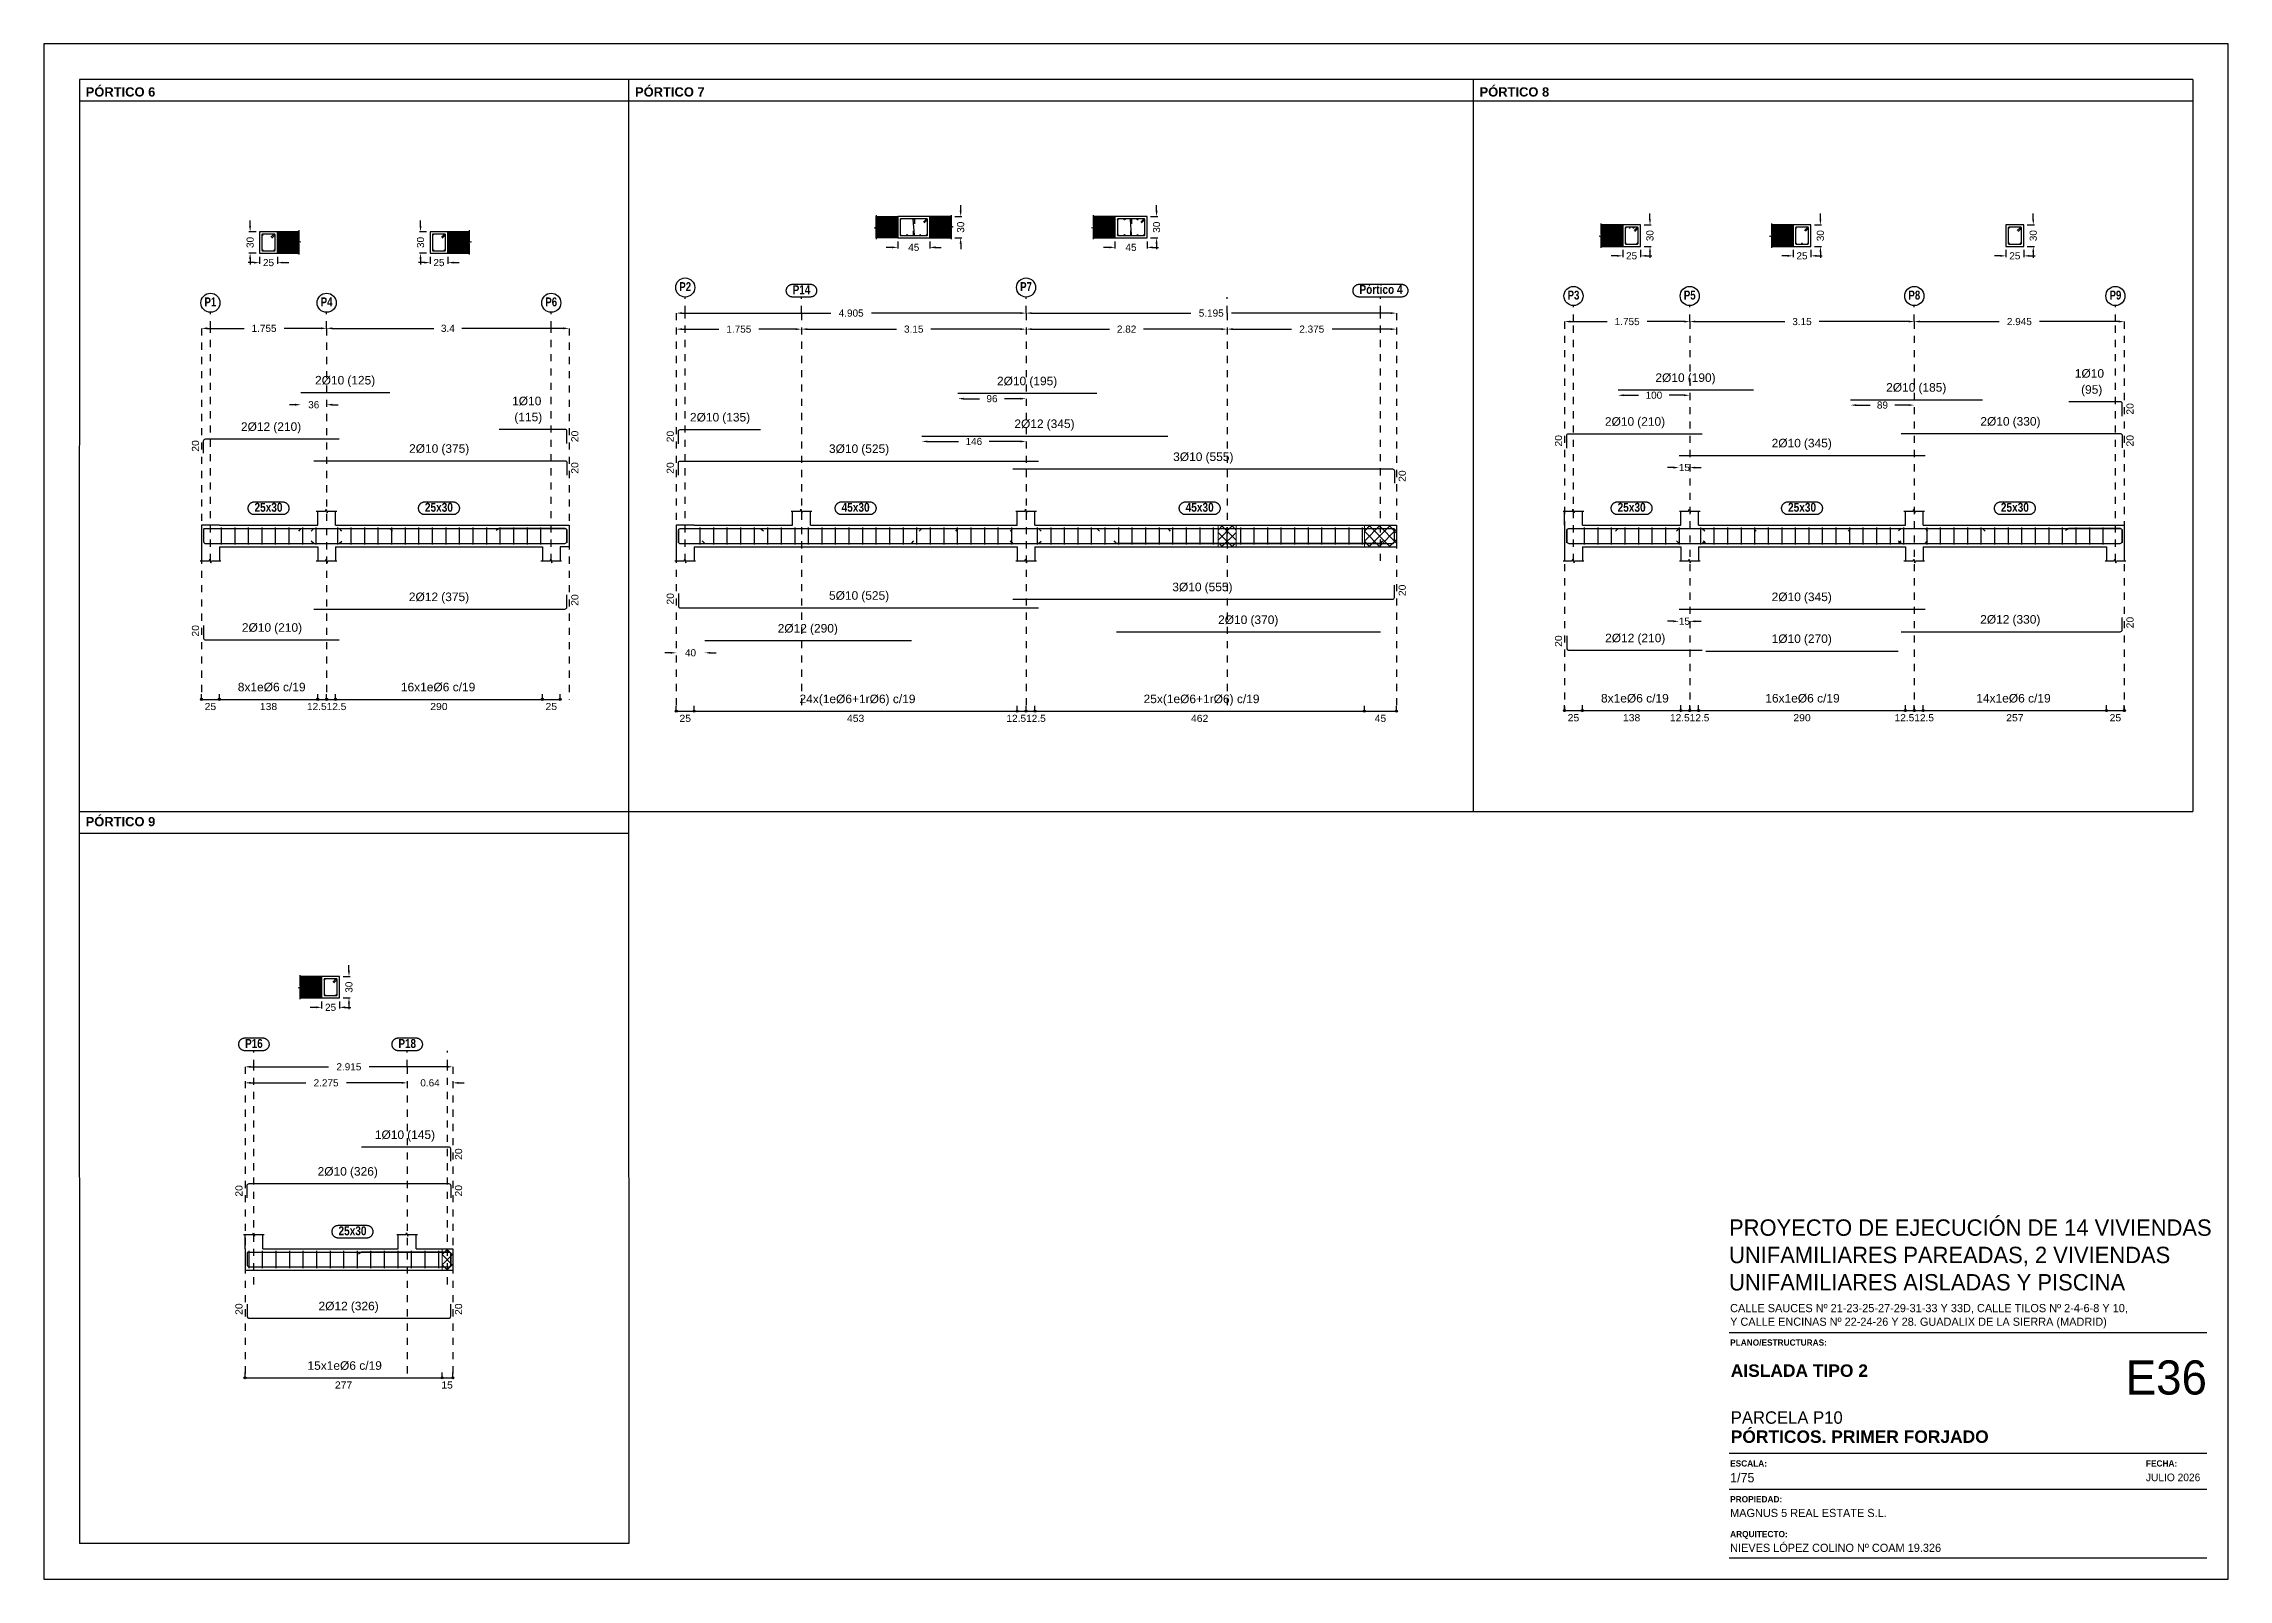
# Model space of a CAD drawing. Extents: x 2455 to 9764, y -806 to 181.
# Drawn here: x 4921.37 to 4952.01, y -582.59 to -561.05 of the extents above; entities that cross this region are included whole.
import ezdxf
from ezdxf.enums import TextEntityAlignment as Align

# ---------------------------------------------------------------- set-up
doc = ezdxf.new("R2010")
doc.units = 0
doc.header["$LTSCALE"] = 0.2
doc.header["$MEASUREMENT"] = 0
doc.linetypes.add('CYPE_RAYAPUNTO', pattern=[0.4125, 0.2025, -0.105, 0, -0.105])
doc.linetypes.add('PUNTOS2', pattern=[0.125, 0, -0.125])
doc.layers.add('01_cartela', color=6, linetype='CONTINUOUS', plot=False)
for name, color, linetype in [('01_cotas', 4, 'CONTINUOUS'), ('01_parcela', 7, 'CONTINUOUS'), ('01_primera', 5, 'CONTINUOUS'), ('01_texto cartela', 4, 'CONTINUOUS'), ('ALZ_CONT_NUDOS', 5, 'CONTINUOUS'), ('ALZ_CONT_VIG_HORMIGON', 5, 'CONTINUOUS'), ('ALZ_COT_COT_LIN_APOYOS', 120, 'CYPE_RAYAPUNTO'), ('ALZ_REF_REF_REFERENCIA', 3, 'CONTINUOUS'), ('ALZ_REF_TEXTO_REF_NOMBRE', 3, 'CONTINUOUS'), ('ARM_LONGITUDINAL_Ø10', 4, 'CONTINUOUS'), ('ARM_LONGITUDINAL_Ø12', 4, 'CONTINUOUS'), ('ARM_TRANSVERSAL_Ø6', 4, 'CONTINUOUS'), ('SEC_CONT_FORJADOS_SECCION', 8, 'CONTINUOUS'), ('SEC_CONT_VIG_HORMIGON_SECCION', 2, 'CONTINUOUS'), ('UNI_CORTANTES', 3, 'CONTINUOUS')]:
    doc.layers.add(name, color=color, linetype=linetype)
doc.layers.add('VIG_CARAS', color=5, linetype='CONTINUOUS', lineweight=9)
doc.styles.add('BERNARDO', font='GOTHICB.TTF')
doc.styles.add('Century Gothic', font='', dxfattribs={"height": 2})
doc.styles.add('Century Gothic_3', font='', dxfattribs={"height": 4.5})
doc.styles.add('Century Gothic_5', font='', dxfattribs={"height": 2.5})
doc.styles.add('Century Gothic_6', font='', dxfattribs={"height": 11})
doc.styles.add('CYPETXT_0.15', font='arial.ttf', dxfattribs={"height": 0.1})
doc.styles.add('Estilo1', font='swissel.ttf')
doc.styles.add('NIEVES2', font='sanss___.ttf')
doc.styles.add('NIEVES3', font='swisseb.ttf')
doc.styles.add('ROMANS', font='romans')
doc.styles.get('Century Gothic').set_extended_font_data('Century Gothic')
doc.styles.get('Century Gothic_3').set_extended_font_data('Century Gothic')
doc.styles.get('Century Gothic_5').set_extended_font_data('Century Gothic')
doc.styles.get('Century Gothic_6').set_extended_font_data('Century Gothic')
doc.dimstyles.new('DECIMAL-50', dxfattribs={"dimtxt": 0.08, "dimasz": 0.15, "dimexe": 0.05, "dimexo": 0.05, "dimgap": 0.09, "dimtad": 0, "dimzin": 0, "dimdsep": 46, "dimtxsty": 'ROMANS', "dimblk": 'DOTSMALL', "dimcen": 0.09, "dimclrt": 7, "dimadec": 0, "dimazin": 0, "dimtfac": 1.38, "dimtix": 1, "dimtofl": 0, "dimtmove": 2, "dimatfit": 3, "dimldrblk": 'OBLIQUE', "dimfxl": 1, "dimtolj": 1, "dimtzin": 0, "dimarcsym": 0})

msp = doc.modelspace()

# ---------------------------------------------------------------- texts
at = {"layer": '01_texto cartela', "color": 7, "style": 'NIEVES3'}
for s, p in [('PÓRTICO 6', (4921.959, -561.792)), ('PÓRTICO 7', (4929.663, -561.792)), ('PÓRTICO 8', (4941.507, -561.792)), ('PÓRTICO 9', (4921.958, -572.025))]:
    msp.add_text(s, height=0.1297, dxfattribs=at).set_placement(p)
at = {"layer": '01_texto cartela', "color": 5}
for s, insert, char_height, width, attachment_point, style in [('\\PPROYECTO DE EJECUCIÓN DE 14 VIVIENDAS UNIFAMILIARES PAREADAS, 2 VIVIENDAS UNIFAMILIARES AISLADAS Y PISCINA', (4945.006, -577.155), 0.23, 6.82217, 1, 'Century Gothic_3'), ('CALLE SAUCES Nº 21-23-25-27-29-31-33 Y 33D, CALLE TILOS Nº 2-4-6-8 Y 10, \\PY CALLE ENCINAS Nº 22-24-26 Y 28. GUADALIX DE LA SIERRA (MADRID)', (4945.021, -578.725), 0.11455, 9.24681, 1, 'Century Gothic'), ('{\\fCentury Gothic|b1|i0|c0|p34;PLANO/ESTRUCTURAS: }', (4945.021, -579.222), 0.08701, 2.11715, 1, 'Century Gothic'), ('\\pt2.3273;\\PPARCELA P10', (4945.03, -580.407), 0.17455, 7.00908, 7, 'Century Gothic_5'), ('\\pt2.3273;PÓRTICOS. PRIMER FORJADO', (4945.03, -580.675), 0.17455, 7.00908, 7, 'NIEVES3'), ('{\\fCentury Gothic|b1|i0|c0|p34;ESCALA: }', (4945.021, -580.917), 0.08701, 2.11715, 1, 'Century Gothic'), ('1/75', (4945.021, -581.095), 0.1309, 2.11715, 1, 'Century Gothic'), ('JULIO 2026', (4950.852, -581.103), 0.1069, 3.50438, 1, 'Century Gothic'), ('{\\fCentury Gothic|b1|i0|c0|p34;FECHA: }', (4950.852, -580.917), 0.08701, 2.11715, 1, 'Century Gothic'), ('{\\fCentury Gothic|b1|i0|c0|p34;PROPIEDAD:}', (4945.021, -581.419), 0.08701, 0.83709, 1, 'Century Gothic'), ('MAGNUS 5 REAL ESTATE S.L.', (4945.021, -581.598), 0.11455, 4.88231, 1, 'Century Gothic'), ('{\\fCentury Gothic|b1|i0|c0|p34;ARQUITECTO:}', (4945.021, -581.908), 0.08701, 0.83709, 1, 'Century Gothic'), ('NIEVES LÓPEZ COLINO Nº COAM 19.326', (4945.021, -582.087), 0.11455, 3.65153, 1, 'Century Gothic')]:
    msp.add_mtext(s, dxfattribs=dict(at, insert=insert, char_height=char_height, width=width, attachment_point=attachment_point, style=style))
at = {"layer": '01_texto cartela', "color": 1}
for s, insert, char_height, width, attachment_point, style in [('AISLADA TIPO 2 ', (4945.03, -579.749), 0.17455, 7.00908, 7, 'NIEVES3'), ('E36', (4951.708, -579.516), 0.4786, 1.04985, 3, 'Century Gothic_6')]:
    msp.add_mtext(s, dxfattribs=dict(at, insert=insert, char_height=char_height, width=width, attachment_point=attachment_point, style=style))
at = {"layer": 'ALZ_REF_TEXTO_REF_NOMBRE', "color": 5, "style": 'BERNARDO'}
for s, width, p, p2 in [('P1', 0.846434, (4923.625, -564.734), (4923.79, -564.734)), ('P4', 0.846434, (4925.255, -564.734), (4925.42, -564.734)), ('P6', 0.846434, (4928.405, -564.734), (4928.57, -564.734)), ('P2', 0.846434, (4930.284, -564.52), (4930.449, -564.52)), ('P14', 0.841304, (4931.874, -564.564), (4932.12, -564.564)), ('P7', 0.846434, (4935.064, -564.52), (4935.229, -564.52)), ('P3', 0.846434, (4942.742, -564.639), (4942.907, -564.639)), ('P5', 0.846434, (4944.372, -564.639), (4944.537, -564.639)), ('P8', 0.846434, (4947.522, -564.639), (4947.687, -564.639)), ('P9', 0.846434, (4950.342, -564.639), (4950.507, -564.639)), ('25x30', 0.806421, (4924.326, -567.615), (4924.719, -567.615)), ('25x30', 0.806421, (4926.716, -567.615), (4927.109, -567.615)), ('45x30', 0.806421, (4932.56, -567.615), (4932.953, -567.615)), ('45x30', 0.806421, (4937.385, -567.615), (4937.778, -567.615)), ('25x30', 0.806421, (4943.443, -567.615), (4943.836, -567.615)), ('25x30', 0.806421, (4945.833, -567.615), (4946.226, -567.615)), ('25x30', 0.806421, (4948.818, -567.615), (4949.211, -567.615)), ('P16', 0.841304, (4924.195, -575.134), (4924.441, -575.134)), ('P18', 0.841304, (4926.345, -575.134), (4926.591, -575.134)), ('25x30', 0.806421, (4925.504, -577.761), (4925.897, -577.761))]:
    msp.add_text(s, height=0.125, dxfattribs=dict(at, width=width)).set_placement(p, p2, align=Align.FIT)
at = {"layer": 'ALZ_REF_TEXTO_REF_NOMBRE', "color": 5, "style": 'BERNARDO', "width": 0.846434}
msp.add_text('Pórtico 4', height=0.125, dxfattribs=at).set_placement((4939.822, -564.597), align=Align.BOTTOM_LEFT)
at = {"layer": 'UNI_CORTANTES', "color": 4, "style": 'CYPETXT_0.15', "width": 1.042546}
for p, p2 in [((4950.679, -566.253), (4950.679, -566.091)), ((4928.868, -566.639), (4928.868, -566.477)), ((4930.207, -566.641), (4930.207, -566.479)), ((4923.548, -566.773), (4923.548, -566.611)), ((4942.664, -566.701), (4942.664, -566.539)), ((4950.679, -566.7), (4950.679, -566.538)), ((4928.868, -567.081), (4928.868, -566.919)), ((4930.207, -567.082), (4930.207, -566.92)), ((4940.472, -567.196), (4940.472, -567.034)), ((4928.868, -568.934), (4928.868, -568.772)), ((4930.207, -568.917), (4930.207, -568.755)), ((4940.472, -568.798), (4940.472, -568.636)), ((4923.548, -569.366), (4923.548, -569.204)), ((4950.679, -569.25), (4950.679, -569.088)), ((4942.664, -569.51), (4942.664, -569.348)), ((4927.238, -576.704), (4927.238, -576.542)), ((4924.158, -577.22), (4924.158, -577.058)), ((4927.238, -577.218), (4927.238, -577.056)), ((4924.158, -578.878), (4924.158, -578.716)), ((4927.238, -578.879), (4927.238, -578.717))]:
    msp.add_text('20', height=0.1, rotation=90, dxfattribs=at).set_placement(p, p2, align=Align.FIT)
at = {"layer": 'UNI_CORTANTES', "color": 2, "style": 'CYPETXT_0.15'}
for s, width, p, p2 in [('25', 1.042546, (4923.627, -570.396), (4923.789, -570.396)), ('138', 1.042546, (4924.401, -570.396), (4924.644, -570.396)), ('12.5', 1.015093, (4925.062, -570.396), (4925.338, -570.396)), ('12.5', 1.015093, (4925.338, -570.396), (4925.614, -570.396)), ('290', 1.042546, (4926.791, -570.396), (4927.034, -570.396)), ('25', 1.042546, (4928.407, -570.396), (4928.569, -570.396)), ('25', 1.042546, (4930.286, -570.562), (4930.448, -570.562)), ('453', 1.042546, (4932.635, -570.562), (4932.878, -570.562)), ('12.5', 1.015093, (4934.871, -570.562), (4935.147, -570.562)), ('12.5', 1.015093, (4935.147, -570.562), (4935.423, -570.562)), ('462', 1.042546, (4937.46, -570.562), (4937.703, -570.562)), ('45', 1.042546, (4940.036, -570.562), (4940.198, -570.562)), ('25', 1.042546, (4942.743, -570.553), (4942.905, -570.553)), ('138', 1.042546, (4943.518, -570.553), (4943.761, -570.553)), ('12.5', 1.015093, (4944.178, -570.553), (4944.454, -570.553)), ('12.5', 1.015093, (4944.454, -570.553), (4944.73, -570.553)), ('290', 1.042546, (4945.908, -570.553), (4946.151, -570.553)), ('12.5', 1.015093, (4947.328, -570.553), (4947.604, -570.553)), ('12.5', 1.015093, (4947.604, -570.553), (4947.88, -570.553)), ('257', 1.042546, (4948.893, -570.553), (4949.136, -570.553)), ('25', 1.042546, (4950.343, -570.553), (4950.505, -570.553)), ('277', 1.042546, (4925.454, -579.911), (4925.697, -579.911)), ('15', 1.042546, (4926.946, -579.911), (4927.108, -579.911))]:
    msp.add_text(s, height=0.1, dxfattribs=dict(at, width=width)).set_placement(p, p2, align=Align.FIT)
at = {"layer": 'VIG_CARAS', "color": 5, "style": 'NIEVES2'}
for s, p in [('2%%c10', (4925.175, -565.866)), ('(125)', (4925.628, -565.866)), ('2%%c10', (4934.739, -565.877)), ('(195)', (4935.193, -565.877)), ('2%%c10', (4943.973, -565.83)), ('(190)', (4944.426, -565.83)), ('2%%c10', (4947.209, -565.967)), ('(185)', (4947.662, -565.967)), ('1%%c10', (4949.855, -565.771)), ('(95)', (4949.943, -565.996)), ('1%%c10', (4927.939, -566.157)), ('2%%c12', (4924.136, -566.517)), ('(210)', (4924.59, -566.517)), ('(115)', (4927.97, -566.382)), ('2%%c10', (4930.433, -566.385)), ('(135)', (4930.886, -566.385)), ('2%%c12', (4934.983, -566.477)), ('(345)', (4935.436, -566.477)), ('2%%c10', (4943.265, -566.445)), ('(210)', (4943.718, -566.445)), ('2%%c10', (4948.53, -566.443)), ('(330)', (4948.983, -566.443)), ('2%%c10', (4926.494, -566.824)), ('(375)', (4926.947, -566.824)), ('3%%c10', (4932.383, -566.826)), ('(525)', (4932.836, -566.826)), ('3%%c10', (4937.21, -566.939)), ('(555)', (4937.664, -566.939)), ('2%%c10', (4945.603, -566.748)), ('(345)', (4946.056, -566.748)), ('3%%c10', (4937.198, -568.765)), ('(555)', (4937.651, -568.765)), ('2%%c12', (4926.491, -568.904)), ('(375)', (4926.945, -568.904)), ('5%%c10', (4932.383, -568.885)), ('(525)', (4932.836, -568.885)), ('2%%c10', (4945.603, -568.904)), ('(345)', (4946.056, -568.904)), ('2%%c10', (4924.149, -569.334)), ('(210)', (4924.602, -569.334)), ('2%%c12', (4931.664, -569.345)), ('(290)', (4932.117, -569.345)), ('2%%c10', (4937.84, -569.225)), ('(370)', (4938.294, -569.225)), ('2%%c12', (4948.528, -569.22)), ('(330)', (4948.981, -569.22)), ('2%%c12', (4943.268, -569.481)), ('(210)', (4943.721, -569.481)), ('1%%c10', (4945.603, -569.491)), ('(270)', (4946.056, -569.491)), ('1%%c10', (4926.014, -576.447)), ('(145)', (4926.467, -576.447)), ('2%%c10', (4925.211, -576.961)), ('(326)', (4925.665, -576.961)), ('2%%c12', (4925.224, -578.849)), ('(326)', (4925.677, -578.849))]:
    msp.add_text(s, height=0.12, dxfattribs=at).set_placement(p, align=Align.BOTTOM_LEFT)
at = {"layer": 'VIG_CARAS', "color": 4, "style": 'NIEVES2'}
for s, p in [('8x1e%%c6 c/19', (4924.092, -570.169)), ('16x1e%%c6 c/19', (4926.379, -570.169)), ('24x(1e%%c6+1r%%c6) c/19', (4931.97, -570.335)), ('25x(1e%%c6+1r%%c6) c/19', (4936.795, -570.335)), ('8x1e%%c6 c/19', (4943.21, -570.326)), ('16x1e%%c6 c/19', (4945.514, -570.326)), ('14x1e%%c6 c/19', (4948.473, -570.326)), ('15x1e%%c6 c/19', (4925.069, -579.684))]:
    msp.add_text(s, height=0.12, dxfattribs=at).set_placement(p, align=Align.BOTTOM_LEFT)

# ---------------------------------------------------------------- blocks, each defined once
blk = doc.blocks.new('*D961')
at = {"layer": '01_cotas', "color": 0, "linetype": 'PUNTOS2', "lineweight": -2, "transparency": 16777216}
for p, q in [((4924.398, -564.038), (4924.398, -564.171)), ((4924.648, -564.038), (4924.648, -564.171))]:
    blk.add_line(p, q, dxfattribs=at)
at = {"layer": '01_cotas', "color": 0, "lineweight": -2, "transparency": 16777216}
for p, q in [((4924.318, -564.121), (4924.238, -564.121)), ((4924.728, -564.121), (4924.808, -564.121))]:
    blk.add_line(p, q, dxfattribs=at)
at = {"layer": '01_cotas', "color": 0, "transparency": 16777216}
for points in [[(4924.318, -564.108), (4924.318, -564.134), (4924.398, -564.121)], [(4924.728, -564.108), (4924.728, -564.134), (4924.648, -564.121)]]:
    blk.add_solid(points, dxfattribs=at)
at = {"layer": '01_cotas', "color": 5, "transparency": 16777216, "insert": (4924.523, -564.121), "char_height": 0.1, "attachment_point": 5, "style": 'Estilo1'}
blk.add_mtext('\\A1;25', dxfattribs=at)
blk = doc.blocks.new('*D962')
at = {"layer": '01_cotas', "color": 0, "linetype": 'PUNTOS2', "lineweight": -2, "transparency": 16777216}
for p, q in [((4924.348, -563.688), (4924.215, -563.688)), ((4924.348, -563.988), (4924.215, -563.988))]:
    blk.add_line(p, q, dxfattribs=at)
at = {"layer": '01_cotas', "color": 0, "lineweight": -2, "transparency": 16777216}
for p, q in [((4924.265, -563.608), (4924.265, -563.528)), ((4924.265, -564.068), (4924.265, -564.148))]:
    blk.add_line(p, q, dxfattribs=at)
at = {"layer": '01_cotas', "color": 0, "transparency": 16777216}
for points in [[(4924.251, -563.608), (4924.278, -563.608), (4924.265, -563.688)], [(4924.251, -564.068), (4924.278, -564.068), (4924.265, -563.988)]]:
    blk.add_solid(points, dxfattribs=at)
at = {"layer": '01_cotas', "color": 5, "transparency": 16777216, "insert": (4924.265, -563.838), "char_height": 0.1, "attachment_point": 5, "rotation": 90, "style": 'Estilo1'}
blk.add_mtext('\\A1;30', dxfattribs=at)
blk = doc.blocks.new('*D963')
at = {"layer": '01_cotas', "color": 0, "linetype": 'PUNTOS2', "lineweight": -2, "transparency": 16777216}
for p, q in [((4926.788, -564.038), (4926.788, -564.171)), ((4927.038, -564.038), (4927.038, -564.171))]:
    blk.add_line(p, q, dxfattribs=at)
at = {"layer": '01_cotas', "color": 0, "lineweight": -2, "transparency": 16777216}
for p, q in [((4926.708, -564.121), (4926.628, -564.121)), ((4927.118, -564.121), (4927.198, -564.121))]:
    blk.add_line(p, q, dxfattribs=at)
at = {"layer": '01_cotas', "color": 0, "transparency": 16777216}
for points in [[(4926.708, -564.108), (4926.708, -564.134), (4926.788, -564.121)], [(4927.118, -564.108), (4927.118, -564.134), (4927.038, -564.121)]]:
    blk.add_solid(points, dxfattribs=at)
at = {"layer": '01_cotas', "color": 5, "transparency": 16777216, "insert": (4926.913, -564.121), "char_height": 0.1, "attachment_point": 5, "style": 'Estilo1'}
blk.add_mtext('\\A1;25', dxfattribs=at)
blk = doc.blocks.new('*D964')
at = {"layer": '01_cotas', "color": 0, "linetype": 'PUNTOS2', "lineweight": -2, "transparency": 16777216}
for p, q in [((4926.738, -563.688), (4926.605, -563.688)), ((4926.738, -563.988), (4926.605, -563.988))]:
    blk.add_line(p, q, dxfattribs=at)
at = {"layer": '01_cotas', "color": 0, "lineweight": -2, "transparency": 16777216}
for p, q in [((4926.655, -563.608), (4926.655, -563.528)), ((4926.655, -564.068), (4926.655, -564.148))]:
    blk.add_line(p, q, dxfattribs=at)
at = {"layer": '01_cotas', "color": 0, "transparency": 16777216}
for points in [[(4926.641, -563.608), (4926.668, -563.608), (4926.655, -563.688)], [(4926.641, -564.068), (4926.668, -564.068), (4926.655, -563.988)]]:
    blk.add_solid(points, dxfattribs=at)
at = {"layer": '01_cotas', "color": 5, "transparency": 16777216, "insert": (4926.655, -563.838), "char_height": 0.1, "attachment_point": 5, "rotation": 90, "style": 'Estilo1'}
blk.add_mtext('\\A1;30', dxfattribs=at)
blk = doc.blocks.new('*D965')
at = {"layer": '01_cotas', "color": 0, "lineweight": -2, "transparency": 16777216}
for p, q in [((4923.663, -565.043), (4924.179, -565.043)), ((4925.258, -565.043), (4924.741, -565.043))]:
    blk.add_line(p, q, dxfattribs=at)
at = {"layer": '01_cotas', "color": 0, "transparency": 16777216}
for points in [[(4923.663, -565.029), (4923.663, -565.056), (4923.583, -565.043)], [(4925.258, -565.029), (4925.258, -565.056), (4925.338, -565.043)]]:
    blk.add_solid(points, dxfattribs=at)
at = {"layer": '01_cotas', "color": 5, "transparency": 16777216, "insert": (4924.46, -565.043), "char_height": 0.1, "attachment_point": 5, "style": 'Estilo1'}
blk.add_mtext('\\A1;1.755', dxfattribs=at)
blk = doc.blocks.new('*D966')
at = {"layer": '01_cotas', "color": 0, "lineweight": -2, "transparency": 16777216}
for p, q in [((4925.418, -565.043), (4926.842, -565.043)), ((4928.658, -565.043), (4927.233, -565.043))]:
    blk.add_line(p, q, dxfattribs=at)
at = {"layer": '01_cotas', "color": 0, "transparency": 16777216}
for points in [[(4925.418, -565.029), (4925.418, -565.056), (4925.338, -565.043)], [(4928.658, -565.029), (4928.658, -565.056), (4928.738, -565.043)]]:
    blk.add_solid(points, dxfattribs=at)
at = {"layer": '01_cotas', "color": 5, "transparency": 16777216, "insert": (4927.038, -565.043), "char_height": 0.1, "attachment_point": 5, "style": 'Estilo1'}
blk.add_mtext('\\A1;3.4', dxfattribs=at)
blk = doc.blocks.new('*D967')
at = {"layer": '01_cotas', "color": 0, "lineweight": -2, "transparency": 16777216}
for p, q in [((4924.896, -566.114), (4924.816, -566.114)), ((4925.418, -566.114), (4925.498, -566.114))]:
    blk.add_line(p, q, dxfattribs=at)
at = {"layer": '01_cotas', "color": 0, "transparency": 16777216}
for points in [[(4924.896, -566.1), (4924.896, -566.127), (4924.976, -566.114)], [(4925.418, -566.1), (4925.418, -566.127), (4925.338, -566.114)]]:
    blk.add_solid(points, dxfattribs=at)
at = {"layer": '01_cotas', "color": 5, "transparency": 16777216, "insert": (4925.157, -566.114), "char_height": 0.1, "attachment_point": 5, "style": 'Estilo1'}
blk.add_mtext('\\A1;36', dxfattribs=at)
blk = doc.blocks.new('*D968')
at = {"layer": '01_cotas', "color": 0, "lineweight": -2, "transparency": 16777216}
for p, q in [((4933.267, -563.907), (4933.187, -563.907)), ((4933.877, -563.907), (4933.957, -563.907))]:
    blk.add_line(p, q, dxfattribs=at)
at = {"layer": '01_cotas', "color": 0, "linetype": 'PUNTOS2', "lineweight": -2, "transparency": 16777216}
for p, q in [((4933.347, -563.824), (4933.347, -563.957)), ((4933.797, -563.824), (4933.797, -563.957))]:
    blk.add_line(p, q, dxfattribs=at)
at = {"layer": '01_cotas', "color": 0, "transparency": 16777216}
for points in [[(4933.267, -563.894), (4933.267, -563.921), (4933.347, -563.907)], [(4933.877, -563.894), (4933.877, -563.921), (4933.797, -563.907)]]:
    blk.add_solid(points, dxfattribs=at)
at = {"layer": '01_cotas', "color": 5, "transparency": 16777216, "insert": (4933.572, -563.907), "char_height": 0.1, "attachment_point": 5, "style": 'Estilo1'}
blk.add_mtext('\\A1;45', dxfattribs=at)
blk = doc.blocks.new('*D969')
at = {"layer": '01_cotas', "color": 0, "lineweight": -2, "transparency": 16777216}
for p, q in [((4934.23, -563.394), (4934.23, -563.314)), ((4934.23, -563.854), (4934.23, -563.934))]:
    blk.add_line(p, q, dxfattribs=at)
at = {"layer": '01_cotas', "color": 0, "linetype": 'PUNTOS2', "lineweight": -2, "transparency": 16777216}
for p, q in [((4934.147, -563.474), (4934.28, -563.474)), ((4934.147, -563.774), (4934.28, -563.774))]:
    blk.add_line(p, q, dxfattribs=at)
at = {"layer": '01_cotas', "color": 0, "transparency": 16777216}
for points in [[(4934.216, -563.394), (4934.243, -563.394), (4934.23, -563.474)], [(4934.216, -563.854), (4934.243, -563.854), (4934.23, -563.774)]]:
    blk.add_solid(points, dxfattribs=at)
at = {"layer": '01_cotas', "color": 5, "transparency": 16777216, "insert": (4934.23, -563.624), "char_height": 0.1, "attachment_point": 5, "rotation": 90, "style": 'Estilo1'}
blk.add_mtext('\\A1;30', dxfattribs=at)
blk = doc.blocks.new('*D970')
at = {"layer": '01_cotas', "color": 0, "lineweight": -2, "transparency": 16777216}
for p, q in [((4936.314, -563.907), (4936.234, -563.907)), ((4936.924, -563.907), (4937.004, -563.907))]:
    blk.add_line(p, q, dxfattribs=at)
at = {"layer": '01_cotas', "color": 0, "linetype": 'PUNTOS2', "lineweight": -2, "transparency": 16777216}
for p, q in [((4936.394, -563.824), (4936.394, -563.957)), ((4936.844, -563.824), (4936.844, -563.957))]:
    blk.add_line(p, q, dxfattribs=at)
at = {"layer": '01_cotas', "color": 0, "transparency": 16777216}
for points in [[(4936.314, -563.894), (4936.314, -563.921), (4936.394, -563.907)], [(4936.924, -563.894), (4936.924, -563.921), (4936.844, -563.907)]]:
    blk.add_solid(points, dxfattribs=at)
at = {"layer": '01_cotas', "color": 5, "transparency": 16777216, "insert": (4936.619, -563.907), "char_height": 0.1, "attachment_point": 5, "style": 'Estilo1'}
blk.add_mtext('\\A1;45', dxfattribs=at)
blk = doc.blocks.new('*D971')
at = {"layer": '01_cotas', "color": 0, "lineweight": -2, "transparency": 16777216}
for p, q in [((4936.977, -563.394), (4936.977, -563.314)), ((4936.977, -563.854), (4936.977, -563.934))]:
    blk.add_line(p, q, dxfattribs=at)
at = {"layer": '01_cotas', "color": 0, "linetype": 'PUNTOS2', "lineweight": -2, "transparency": 16777216}
for p, q in [((4936.894, -563.474), (4937.027, -563.474)), ((4936.894, -563.774), (4937.027, -563.774))]:
    blk.add_line(p, q, dxfattribs=at)
at = {"layer": '01_cotas', "color": 0, "transparency": 16777216}
for points in [[(4936.964, -563.394), (4936.991, -563.394), (4936.977, -563.474)], [(4936.964, -563.854), (4936.991, -563.854), (4936.977, -563.774)]]:
    blk.add_solid(points, dxfattribs=at)
at = {"layer": '01_cotas', "color": 5, "transparency": 16777216, "insert": (4936.977, -563.624), "char_height": 0.1, "attachment_point": 5, "rotation": 90, "style": 'Estilo1'}
blk.add_mtext('\\A1;30', dxfattribs=at)
blk = doc.blocks.new('*D972')
at = {"layer": '01_cotas', "color": 0, "lineweight": -2, "transparency": 16777216}
for p, q in [((4930.322, -565.054), (4930.838, -565.054)), ((4931.917, -565.054), (4931.401, -565.054))]:
    blk.add_line(p, q, dxfattribs=at)
at = {"layer": '01_cotas', "color": 0, "transparency": 16777216}
for points in [[(4930.322, -565.041), (4930.322, -565.067), (4930.242, -565.054)], [(4931.917, -565.041), (4931.917, -565.067), (4931.997, -565.054)]]:
    blk.add_solid(points, dxfattribs=at)
at = {"layer": '01_cotas', "color": 5, "transparency": 16777216, "insert": (4931.119, -565.054), "char_height": 0.1, "attachment_point": 5, "style": 'Estilo1'}
blk.add_mtext('\\A1;1.755', dxfattribs=at)
blk = doc.blocks.new('*D973')
at = {"layer": '01_cotas', "color": 0, "lineweight": -2, "transparency": 16777216}
for p, q in [((4932.077, -565.054), (4933.332, -565.054)), ((4935.067, -565.054), (4933.812, -565.054))]:
    blk.add_line(p, q, dxfattribs=at)
at = {"layer": '01_cotas', "color": 0, "transparency": 16777216}
for points in [[(4932.077, -565.041), (4932.077, -565.067), (4931.997, -565.054)], [(4935.067, -565.041), (4935.067, -565.067), (4935.147, -565.054)]]:
    blk.add_solid(points, dxfattribs=at)
at = {"layer": '01_cotas', "color": 5, "transparency": 16777216, "insert": (4933.572, -565.054), "char_height": 0.1, "attachment_point": 5, "style": 'Estilo1'}
blk.add_mtext('\\A1;3.15', dxfattribs=at)
blk = doc.blocks.new('*D974')
at = {"layer": '01_cotas', "color": 0, "lineweight": -2, "transparency": 16777216}
for p, q in [((4935.227, -565.054), (4936.318, -565.054)), ((4937.887, -565.054), (4936.796, -565.054))]:
    blk.add_line(p, q, dxfattribs=at)
at = {"layer": '01_cotas', "color": 0, "transparency": 16777216}
for points in [[(4935.227, -565.041), (4935.227, -565.067), (4935.147, -565.054)], [(4937.887, -565.041), (4937.887, -565.067), (4937.967, -565.054)]]:
    blk.add_solid(points, dxfattribs=at)
at = {"layer": '01_cotas', "color": 5, "transparency": 16777216, "insert": (4936.557, -565.054), "char_height": 0.1, "attachment_point": 5, "style": 'Estilo1'}
blk.add_mtext('\\A1;2.82', dxfattribs=at)
blk = doc.blocks.new('*D975')
at = {"layer": '01_cotas', "color": 0, "lineweight": -2, "transparency": 16777216}
for p, q in [((4938.047, -565.054), (4938.869, -565.054)), ((4940.262, -565.054), (4939.439, -565.054))]:
    blk.add_line(p, q, dxfattribs=at)
at = {"layer": '01_cotas', "color": 0, "transparency": 16777216}
for points in [[(4938.047, -565.041), (4938.047, -565.067), (4937.967, -565.054)], [(4940.262, -565.041), (4940.262, -565.067), (4940.342, -565.054)]]:
    blk.add_solid(points, dxfattribs=at)
at = {"layer": '01_cotas', "color": 5, "transparency": 16777216, "insert": (4939.154, -565.054), "char_height": 0.1, "attachment_point": 5, "style": 'Estilo1'}
blk.add_mtext('\\A1;2.375', dxfattribs=at)
blk = doc.blocks.new('*D976')
at = {"layer": '01_cotas', "color": 0, "lineweight": -2, "transparency": 16777216}
for p, q in [((4930.322, -564.829), (4932.409, -564.829)), ((4935.067, -564.829), (4932.98, -564.829))]:
    blk.add_line(p, q, dxfattribs=at)
at = {"layer": '01_cotas', "color": 0, "transparency": 16777216}
for points in [[(4930.322, -564.816), (4930.322, -564.842), (4930.242, -564.829)], [(4935.067, -564.816), (4935.067, -564.842), (4935.147, -564.829)]]:
    blk.add_solid(points, dxfattribs=at)
at = {"layer": '01_cotas', "color": 5, "transparency": 16777216, "insert": (4932.694, -564.829), "char_height": 0.1, "attachment_point": 5, "style": 'Estilo1'}
blk.add_mtext('\\A1;4.905', dxfattribs=at)
blk = doc.blocks.new('*D977')
at = {"layer": '01_cotas', "color": 0, "lineweight": -2, "transparency": 16777216}
for p, q in [((4935.227, -564.829), (4937.459, -564.829)), ((4940.262, -564.829), (4938.029, -564.829))]:
    blk.add_line(p, q, dxfattribs=at)
at = {"layer": '01_cotas', "color": 0, "transparency": 16777216}
for points in [[(4935.227, -564.816), (4935.227, -564.842), (4935.147, -564.829)], [(4940.262, -564.816), (4940.262, -564.842), (4940.342, -564.829)]]:
    blk.add_solid(points, dxfattribs=at)
at = {"layer": '01_cotas', "color": 5, "transparency": 16777216, "insert": (4937.744, -564.829), "char_height": 0.1, "attachment_point": 5, "style": 'Estilo1'}
blk.add_mtext('\\A1;5.195', dxfattribs=at)
blk = doc.blocks.new('*D978')
at = {"layer": '01_cotas', "color": 0, "lineweight": -2, "transparency": 16777216}
for p, q in [((4933.764, -566.629), (4934.201, -566.629)), ((4935.067, -566.629), (4934.63, -566.629))]:
    blk.add_line(p, q, dxfattribs=at)
at = {"layer": '01_cotas', "color": 0, "transparency": 16777216}
for points in [[(4933.764, -566.616), (4933.764, -566.642), (4933.684, -566.629)], [(4935.067, -566.616), (4935.067, -566.642), (4935.147, -566.629)]]:
    blk.add_solid(points, dxfattribs=at)
at = {"layer": '01_cotas', "color": 5, "transparency": 16777216, "insert": (4934.415, -566.629), "char_height": 0.1, "attachment_point": 5, "style": 'Estilo1'}
blk.add_mtext('\\A1;146', dxfattribs=at)
blk = doc.blocks.new('*D979')
at = {"layer": '01_cotas', "color": 0, "lineweight": -2, "transparency": 16777216}
for p, q in [((4934.271, -566.029), (4934.495, -566.029)), ((4935.067, -566.029), (4934.843, -566.029))]:
    blk.add_line(p, q, dxfattribs=at)
at = {"layer": '01_cotas', "color": 0, "transparency": 16777216}
for points in [[(4934.271, -566.016), (4934.271, -566.042), (4934.191, -566.029)], [(4935.067, -566.016), (4935.067, -566.042), (4935.147, -566.029)]]:
    blk.add_solid(points, dxfattribs=at)
at = {"layer": '01_cotas', "color": 5, "transparency": 16777216, "insert": (4934.669, -566.029), "char_height": 0.1, "attachment_point": 5, "style": 'Estilo1'}
blk.add_mtext('\\A1;96', dxfattribs=at)
blk = doc.blocks.new('*D980')
at = {"layer": '01_cotas', "color": 0, "lineweight": -2, "transparency": 16777216}
for p, q in [((4930.162, -569.593), (4930.082, -569.593)), ((4930.72, -569.593), (4930.8, -569.593))]:
    blk.add_line(p, q, dxfattribs=at)
at = {"layer": '01_cotas', "color": 0, "transparency": 16777216}
for points in [[(4930.162, -569.58), (4930.162, -569.606), (4930.242, -569.593)], [(4930.72, -569.58), (4930.72, -569.606), (4930.64, -569.593)]]:
    blk.add_solid(points, dxfattribs=at)
at = {"layer": '01_cotas', "color": 5, "transparency": 16777216, "insert": (4930.441, -569.593), "char_height": 0.1, "attachment_point": 5, "style": 'Estilo1'}
blk.add_mtext('\\A1;40', dxfattribs=at)
blk = doc.blocks.new('*D981')
at = {"layer": '01_cotas', "color": 0, "lineweight": -2, "transparency": 16777216}
for p, q in [((4943.434, -564.026), (4943.354, -564.026)), ((4943.844, -564.026), (4943.924, -564.026))]:
    blk.add_line(p, q, dxfattribs=at)
at = {"layer": '01_cotas', "color": 0, "linetype": 'PUNTOS2', "lineweight": -2, "transparency": 16777216}
for p, q in [((4943.514, -563.943), (4943.514, -564.076)), ((4943.764, -563.943), (4943.764, -564.076))]:
    blk.add_line(p, q, dxfattribs=at)
at = {"layer": '01_cotas', "color": 0, "transparency": 16777216}
for points in [[(4943.434, -564.013), (4943.434, -564.039), (4943.514, -564.026)], [(4943.844, -564.013), (4943.844, -564.039), (4943.764, -564.026)]]:
    blk.add_solid(points, dxfattribs=at)
at = {"layer": '01_cotas', "color": 5, "transparency": 16777216, "insert": (4943.639, -564.026), "char_height": 0.1, "attachment_point": 5, "style": 'Estilo1'}
blk.add_mtext('\\A1;25', dxfattribs=at)
blk = doc.blocks.new('*D982')
at = {"layer": '01_cotas', "color": 0, "linetype": 'PUNTOS2', "lineweight": -2, "transparency": 16777216}
for p, q in [((4943.814, -563.593), (4943.947, -563.593)), ((4943.814, -563.893), (4943.947, -563.893))]:
    blk.add_line(p, q, dxfattribs=at)
at = {"layer": '01_cotas', "color": 0, "lineweight": -2, "transparency": 16777216}
for p, q in [((4943.897, -563.513), (4943.897, -563.433)), ((4943.897, -563.973), (4943.897, -564.053))]:
    blk.add_line(p, q, dxfattribs=at)
at = {"layer": '01_cotas', "color": 0, "transparency": 16777216}
for points in [[(4943.884, -563.513), (4943.91, -563.513), (4943.897, -563.593)], [(4943.884, -563.973), (4943.91, -563.973), (4943.897, -563.893)]]:
    blk.add_solid(points, dxfattribs=at)
at = {"layer": '01_cotas', "color": 5, "transparency": 16777216, "insert": (4943.897, -563.743), "char_height": 0.1, "attachment_point": 5, "rotation": 90, "style": 'Estilo1'}
blk.add_mtext('\\A1;30', dxfattribs=at)
blk = doc.blocks.new('*D983')
at = {"layer": '01_cotas', "color": 0, "lineweight": -2, "transparency": 16777216}
for p, q in [((4945.824, -564.026), (4945.744, -564.026)), ((4946.234, -564.026), (4946.314, -564.026))]:
    blk.add_line(p, q, dxfattribs=at)
at = {"layer": '01_cotas', "color": 0, "linetype": 'PUNTOS2', "lineweight": -2, "transparency": 16777216}
for p, q in [((4945.904, -563.943), (4945.904, -564.076)), ((4946.154, -563.943), (4946.154, -564.076))]:
    blk.add_line(p, q, dxfattribs=at)
at = {"layer": '01_cotas', "color": 0, "transparency": 16777216}
for points in [[(4945.824, -564.013), (4945.824, -564.039), (4945.904, -564.026)], [(4946.234, -564.013), (4946.234, -564.039), (4946.154, -564.026)]]:
    blk.add_solid(points, dxfattribs=at)
at = {"layer": '01_cotas', "color": 5, "transparency": 16777216, "insert": (4946.029, -564.026), "char_height": 0.1, "attachment_point": 5, "style": 'Estilo1'}
blk.add_mtext('\\A1;25', dxfattribs=at)
blk = doc.blocks.new('*D984')
at = {"layer": '01_cotas', "color": 0, "linetype": 'PUNTOS2', "lineweight": -2, "transparency": 16777216}
for p, q in [((4946.204, -563.593), (4946.337, -563.593)), ((4946.204, -563.893), (4946.337, -563.893))]:
    blk.add_line(p, q, dxfattribs=at)
at = {"layer": '01_cotas', "color": 0, "lineweight": -2, "transparency": 16777216}
for p, q in [((4946.287, -563.513), (4946.287, -563.433)), ((4946.287, -563.973), (4946.287, -564.053))]:
    blk.add_line(p, q, dxfattribs=at)
at = {"layer": '01_cotas', "color": 0, "transparency": 16777216}
for points in [[(4946.274, -563.513), (4946.3, -563.513), (4946.287, -563.593)], [(4946.274, -563.973), (4946.3, -563.973), (4946.287, -563.893)]]:
    blk.add_solid(points, dxfattribs=at)
at = {"layer": '01_cotas', "color": 5, "transparency": 16777216, "insert": (4946.287, -563.743), "char_height": 0.1, "attachment_point": 5, "rotation": 90, "style": 'Estilo1'}
blk.add_mtext('\\A1;30', dxfattribs=at)
blk = doc.blocks.new('*D985')
at = {"layer": '01_cotas', "color": 0, "lineweight": -2, "transparency": 16777216}
for p, q in [((4948.809, -564.026), (4948.729, -564.026)), ((4949.219, -564.026), (4949.299, -564.026))]:
    blk.add_line(p, q, dxfattribs=at)
at = {"layer": '01_cotas', "color": 0, "linetype": 'PUNTOS2', "lineweight": -2, "transparency": 16777216}
for p, q in [((4948.889, -563.943), (4948.889, -564.076)), ((4949.139, -563.943), (4949.139, -564.076))]:
    blk.add_line(p, q, dxfattribs=at)
at = {"layer": '01_cotas', "color": 0, "transparency": 16777216}
for points in [[(4948.809, -564.013), (4948.809, -564.039), (4948.889, -564.026)], [(4949.219, -564.013), (4949.219, -564.039), (4949.139, -564.026)]]:
    blk.add_solid(points, dxfattribs=at)
at = {"layer": '01_cotas', "color": 5, "transparency": 16777216, "insert": (4949.014, -564.026), "char_height": 0.1, "attachment_point": 5, "style": 'Estilo1'}
blk.add_mtext('\\A1;25', dxfattribs=at)
blk = doc.blocks.new('*D986')
at = {"layer": '01_cotas', "color": 0, "linetype": 'PUNTOS2', "lineweight": -2, "transparency": 16777216}
for p, q in [((4949.189, -563.593), (4949.322, -563.593)), ((4949.189, -563.893), (4949.322, -563.893))]:
    blk.add_line(p, q, dxfattribs=at)
at = {"layer": '01_cotas', "color": 0, "lineweight": -2, "transparency": 16777216}
for p, q in [((4949.272, -563.513), (4949.272, -563.433)), ((4949.272, -563.973), (4949.272, -564.053))]:
    blk.add_line(p, q, dxfattribs=at)
at = {"layer": '01_cotas', "color": 0, "transparency": 16777216}
for points in [[(4949.259, -563.513), (4949.285, -563.513), (4949.272, -563.593)], [(4949.259, -563.973), (4949.285, -563.973), (4949.272, -563.893)]]:
    blk.add_solid(points, dxfattribs=at)
at = {"layer": '01_cotas', "color": 5, "transparency": 16777216, "insert": (4949.272, -563.743), "char_height": 0.1, "attachment_point": 5, "rotation": 90, "style": 'Estilo1'}
blk.add_mtext('\\A1;30', dxfattribs=at)
blk = doc.blocks.new('*D987')
at = {"layer": '01_cotas', "color": 0, "lineweight": -2, "transparency": 16777216}
for p, q in [((4942.779, -564.948), (4943.295, -564.948)), ((4944.374, -564.948), (4943.858, -564.948))]:
    blk.add_line(p, q, dxfattribs=at)
at = {"layer": '01_cotas', "color": 0, "transparency": 16777216}
for points in [[(4942.779, -564.934), (4942.779, -564.961), (4942.699, -564.948)], [(4944.374, -564.934), (4944.374, -564.961), (4944.454, -564.948)]]:
    blk.add_solid(points, dxfattribs=at)
at = {"layer": '01_cotas', "color": 5, "transparency": 16777216, "insert": (4943.577, -564.948), "char_height": 0.1, "attachment_point": 5, "style": 'Estilo1'}
blk.add_mtext('\\A1;1.755', dxfattribs=at)
blk = doc.blocks.new('*D988')
at = {"layer": '01_cotas', "color": 0, "lineweight": -2, "transparency": 16777216}
for p, q in [((4944.534, -564.948), (4945.789, -564.948)), ((4947.524, -564.948), (4946.269, -564.948))]:
    blk.add_line(p, q, dxfattribs=at)
at = {"layer": '01_cotas', "color": 0, "transparency": 16777216}
for points in [[(4944.534, -564.934), (4944.534, -564.961), (4944.454, -564.948)], [(4947.524, -564.934), (4947.524, -564.961), (4947.604, -564.948)]]:
    blk.add_solid(points, dxfattribs=at)
at = {"layer": '01_cotas', "color": 5, "transparency": 16777216, "insert": (4946.029, -564.948), "char_height": 0.1, "attachment_point": 5, "style": 'Estilo1'}
blk.add_mtext('\\A1;3.15', dxfattribs=at)
blk = doc.blocks.new('*D989')
at = {"layer": '01_cotas', "color": 0, "lineweight": -2, "transparency": 16777216}
for p, q in [((4947.684, -564.948), (4948.792, -564.948)), ((4950.469, -564.948), (4949.362, -564.948))]:
    blk.add_line(p, q, dxfattribs=at)
at = {"layer": '01_cotas', "color": 0, "transparency": 16777216}
for points in [[(4947.684, -564.934), (4947.684, -564.961), (4947.604, -564.948)], [(4950.469, -564.934), (4950.469, -564.961), (4950.549, -564.948)]]:
    blk.add_solid(points, dxfattribs=at)
at = {"layer": '01_cotas', "color": 5, "transparency": 16777216, "insert": (4949.077, -564.948), "char_height": 0.1, "attachment_point": 5, "style": 'Estilo1'}
blk.add_mtext('\\A1;2.945', dxfattribs=at)
blk = doc.blocks.new('*D990')
at = {"layer": '01_cotas', "color": 0, "lineweight": -2, "transparency": 16777216}
for p, q in [((4944.224, -566.995), (4944.144, -566.995)), ((4944.534, -566.995), (4944.614, -566.995))]:
    blk.add_line(p, q, dxfattribs=at)
at = {"layer": '01_cotas', "color": 0, "transparency": 16777216}
for points in [[(4944.224, -566.982), (4944.224, -567.009), (4944.304, -566.995)], [(4944.534, -566.982), (4944.534, -567.009), (4944.454, -566.995)]]:
    blk.add_solid(points, dxfattribs=at)
at = {"layer": '01_cotas', "color": 5, "transparency": 16777216, "insert": (4944.379, -566.995), "char_height": 0.1, "attachment_point": 5, "style": 'Estilo1'}
blk.add_mtext('\\A1;15', dxfattribs=at)
blk = doc.blocks.new('*D991')
at = {"layer": '01_cotas', "color": 0, "lineweight": -2, "transparency": 16777216}
for p, q in [((4944.224, -569.151), (4944.144, -569.151)), ((4944.534, -569.151), (4944.614, -569.151))]:
    blk.add_line(p, q, dxfattribs=at)
at = {"layer": '01_cotas', "color": 0, "transparency": 16777216}
for points in [[(4944.224, -569.138), (4944.224, -569.165), (4944.304, -569.151)], [(4944.534, -569.138), (4944.534, -569.165), (4944.454, -569.151)]]:
    blk.add_solid(points, dxfattribs=at)
at = {"layer": '01_cotas', "color": 5, "transparency": 16777216, "insert": (4944.379, -569.151), "char_height": 0.1, "attachment_point": 5, "style": 'Estilo1'}
blk.add_mtext('\\A1;15', dxfattribs=at)
blk = doc.blocks.new('*D992')
at = {"layer": '01_cotas', "color": 0, "lineweight": -2, "transparency": 16777216}
for p, q in [((4943.529, -565.981), (4943.738, -565.981)), ((4944.374, -565.981), (4944.165, -565.981))]:
    blk.add_line(p, q, dxfattribs=at)
at = {"layer": '01_cotas', "color": 0, "transparency": 16777216}
for points in [[(4943.529, -565.968), (4943.529, -565.995), (4943.449, -565.981)], [(4944.374, -565.968), (4944.374, -565.995), (4944.454, -565.981)]]:
    blk.add_solid(points, dxfattribs=at)
at = {"layer": '01_cotas', "color": 5, "transparency": 16777216, "insert": (4943.952, -565.981), "char_height": 0.1, "attachment_point": 5, "style": 'Estilo1'}
blk.add_mtext('\\A1;100', dxfattribs=at)
blk = doc.blocks.new('*D993')
at = {"layer": '01_cotas', "color": 0, "lineweight": -2, "transparency": 16777216}
for p, q in [((4946.79, -566.119), (4946.984, -566.119)), ((4947.524, -566.119), (4947.33, -566.119))]:
    blk.add_line(p, q, dxfattribs=at)
at = {"layer": '01_cotas', "color": 0, "transparency": 16777216}
for points in [[(4946.79, -566.106), (4946.79, -566.132), (4946.71, -566.119)], [(4947.524, -566.106), (4947.524, -566.132), (4947.604, -566.119)]]:
    blk.add_solid(points, dxfattribs=at)
at = {"layer": '01_cotas', "color": 5, "transparency": 16777216, "insert": (4947.157, -566.119), "char_height": 0.1, "attachment_point": 5, "style": 'Estilo1'}
blk.add_mtext('\\A1;89', dxfattribs=at)
blk = doc.blocks.new('*D994')
at = {"layer": '01_cotas', "color": 0, "lineweight": -2, "transparency": 16777216}
for p, q in [((4925.188, -574.565), (4925.108, -574.565)), ((4925.598, -574.565), (4925.678, -574.565))]:
    blk.add_line(p, q, dxfattribs=at)
at = {"layer": '01_cotas', "color": 0, "linetype": 'PUNTOS2', "lineweight": -2, "transparency": 16777216}
for p, q in [((4925.268, -574.482), (4925.268, -574.615)), ((4925.518, -574.482), (4925.518, -574.615))]:
    blk.add_line(p, q, dxfattribs=at)
at = {"layer": '01_cotas', "color": 0, "transparency": 16777216}
for points in [[(4925.188, -574.551), (4925.188, -574.578), (4925.268, -574.565)], [(4925.598, -574.551), (4925.598, -574.578), (4925.518, -574.565)]]:
    blk.add_solid(points, dxfattribs=at)
at = {"layer": '01_cotas', "color": 5, "transparency": 16777216, "insert": (4925.393, -574.565), "char_height": 0.1, "attachment_point": 5, "style": 'Estilo1'}
blk.add_mtext('\\A1;25', dxfattribs=at)
blk = doc.blocks.new('*D995')
at = {"layer": '01_cotas', "color": 0, "linetype": 'PUNTOS2', "lineweight": -2, "transparency": 16777216}
for p, q in [((4925.568, -574.132), (4925.701, -574.132)), ((4925.568, -574.432), (4925.701, -574.432))]:
    blk.add_line(p, q, dxfattribs=at)
at = {"layer": '01_cotas', "color": 0, "lineweight": -2, "transparency": 16777216}
for p, q in [((4925.651, -574.052), (4925.651, -573.972)), ((4925.651, -574.512), (4925.651, -574.592))]:
    blk.add_line(p, q, dxfattribs=at)
at = {"layer": '01_cotas', "color": 0, "transparency": 16777216}
for points in [[(4925.637, -574.052), (4925.664, -574.052), (4925.651, -574.132)], [(4925.637, -574.512), (4925.664, -574.512), (4925.651, -574.432)]]:
    blk.add_solid(points, dxfattribs=at)
at = {"layer": '01_cotas', "color": 5, "transparency": 16777216, "insert": (4925.651, -574.282), "char_height": 0.1, "attachment_point": 5, "rotation": 90, "style": 'Estilo1'}
blk.add_mtext('\\A1;30', dxfattribs=at)
blk = doc.blocks.new('*D996')
at = {"layer": '01_cotas', "color": 0, "lineweight": -2, "transparency": 16777216}
for p, q in [((4924.273, -575.624), (4925.045, -575.624)), ((4926.388, -575.624), (4925.615, -575.624))]:
    blk.add_line(p, q, dxfattribs=at)
at = {"layer": '01_cotas', "color": 0, "transparency": 16777216}
for points in [[(4924.273, -575.61), (4924.273, -575.637), (4924.193, -575.624)], [(4926.388, -575.61), (4926.388, -575.637), (4926.468, -575.624)]]:
    blk.add_solid(points, dxfattribs=at)
at = {"layer": '01_cotas', "color": 5, "transparency": 16777216, "insert": (4925.33, -575.624), "char_height": 0.1, "attachment_point": 5, "style": 'Estilo1'}
blk.add_mtext('\\A1;2.275', dxfattribs=at)
blk = doc.blocks.new('*D997')
at = {"layer": '01_cotas', "color": 0, "lineweight": -2, "transparency": 16777216}
for p, q in [((4926.388, -575.624), (4926.308, -575.624)), ((4927.188, -575.624), (4927.268, -575.624))]:
    blk.add_line(p, q, dxfattribs=at)
at = {"layer": '01_cotas', "color": 0, "transparency": 16777216}
for points in [[(4926.388, -575.61), (4926.388, -575.637), (4926.468, -575.624)], [(4927.188, -575.61), (4927.188, -575.637), (4927.108, -575.624)]]:
    blk.add_solid(points, dxfattribs=at)
at = {"layer": '01_cotas', "color": 5, "transparency": 16777216, "insert": (4926.788, -575.624), "char_height": 0.1, "attachment_point": 5, "style": 'Estilo1'}
blk.add_mtext('\\A1;0.64', dxfattribs=at)
blk = doc.blocks.new('*D998')
at = {"layer": '01_cotas', "color": 0, "lineweight": -2, "transparency": 16777216}
for p, q in [((4924.273, -575.399), (4925.365, -575.399)), ((4927.028, -575.399), (4925.935, -575.399))]:
    blk.add_line(p, q, dxfattribs=at)
at = {"layer": '01_cotas', "color": 0, "transparency": 16777216}
for points in [[(4924.273, -575.385), (4924.273, -575.412), (4924.193, -575.399)], [(4927.028, -575.385), (4927.028, -575.412), (4927.108, -575.399)]]:
    blk.add_solid(points, dxfattribs=at)
at = {"layer": '01_cotas', "color": 5, "transparency": 16777216, "insert": (4925.65, -575.399), "char_height": 0.1, "attachment_point": 5, "style": 'Estilo1'}
blk.add_mtext('\\A1;2.915', dxfattribs=at)

# ---------------------------------------------------------------- dimensions: what is measured, and where the dimension line sits
at = {"layer": '01_cotas', "color": 2}
for p1, p2, distance, text, picture, middle in [((4934.097, -563.774), (4934.097, -563.474), -0.133, '30', '*D969', (4934.23, -563.624)), ((4936.844, -563.774), (4936.844, -563.474), -0.133, '30', '*D971', (4936.977, -563.624)), ((4924.398, -563.988), (4924.398, -563.688), 0.133, '30', '*D962', (4924.265, -563.838)), ((4926.788, -563.988), (4926.788, -563.688), 0.133, '30', '*D964', (4926.655, -563.838)), ((4943.764, -563.893), (4943.764, -563.593), -0.133, '30', '*D982', (4943.897, -563.743)), ((4946.154, -563.893), (4946.154, -563.593), -0.133, '30', '*D984', (4946.287, -563.743)), ((4949.139, -563.893), (4949.139, -563.593), -0.133, '30', '*D986', (4949.272, -563.743)), ((4924.398, -563.988), (4924.648, -563.988), -0.133, '25', '*D961', (4924.523, -564.121)), ((4926.788, -563.988), (4927.038, -563.988), -0.133, '25', '*D963', (4926.913, -564.121)), ((4933.347, -563.774), (4933.797, -563.774), -0.133, '45', '*D968', (4933.572, -563.907)), ((4936.394, -563.774), (4936.844, -563.774), -0.133, '45', '*D970', (4936.619, -563.907)), ((4943.514, -563.893), (4943.764, -563.893), -0.133, '25', '*D981', (4943.639, -564.026)), ((4945.904, -563.893), (4946.154, -563.893), -0.133, '25', '*D983', (4946.029, -564.026)), ((4948.889, -563.893), (4949.139, -563.893), -0.133, '25', '*D985', (4949.014, -564.026)), ((4935.147, -564.829), (4930.242, -564.829), 0, '4.905', '*D976', (4932.694, -564.829)), ((4940.342, -564.829), (4935.147, -564.829), 0, '5.195', '*D977', (4937.744, -564.829)), ((4944.454, -564.948), (4942.699, -564.948), 0, '1.755', '*D987', (4943.577, -564.948)), ((4947.604, -564.948), (4944.454, -564.948), 0, '3.15', '*D988', (4946.029, -564.948)), ((4950.549, -564.948), (4947.604, -564.948), 0, '2.945', '*D989', (4949.077, -564.948)), ((4925.338, -565.043), (4923.583, -565.043), 0, '1.755', '*D965', (4924.46, -565.043)), ((4928.738, -565.043), (4925.338, -565.043), 0, '3.4', '*D966', (4927.038, -565.043)), ((4931.997, -565.054), (4930.242, -565.054), 0, '1.755', '*D972', (4931.119, -565.054)), ((4935.147, -565.054), (4931.997, -565.054), 0, '3.15', '*D973', (4933.572, -565.054)), ((4937.967, -565.054), (4935.147, -565.054), 0, '2.82', '*D974', (4936.557, -565.054)), ((4940.342, -565.054), (4937.967, -565.054), 0, '2.375', '*D975', (4939.154, -565.054)), ((4924.976, -566.114), (4925.338, -566.114), 0, '36', '*D967', (4925.157, -566.114)), ((4934.191, -566.029), (4935.147, -566.029), 0, '96', '*D979', (4934.669, -566.029)), ((4943.449, -565.981), (4944.454, -565.981), 0, '100', '*D992', (4943.952, -565.981)), ((4946.71, -566.119), (4947.604, -566.119), 0, '89', '*D993', (4947.157, -566.119)), ((4933.684, -566.629), (4935.147, -566.629), 0, '146', '*D978', (4934.415, -566.629)), ((4944.304, -566.995), (4944.454, -566.995), 0, '15', '*D990', (4944.379, -566.995)), ((4944.304, -569.151), (4944.454, -569.151), 0, '15', '*D991', (4944.379, -569.151)), ((4930.242, -569.593), (4930.64, -569.593), 0, '40', '*D980', (4930.441, -569.593)), ((4925.518, -574.432), (4925.518, -574.132), -0.133, '30', '*D995', (4925.651, -574.282)), ((4925.268, -574.432), (4925.518, -574.432), -0.133, '25', '*D994', (4925.393, -574.565)), ((4927.108, -575.399), (4924.193, -575.399), 0, '2.915', '*D998', (4925.65, -575.399)), ((4926.468, -575.624), (4924.193, -575.624), 0, '2.275', '*D996', (4925.33, -575.624)), ((4927.108, -575.624), (4926.468, -575.624), 0, '0.64', '*D997', (4926.788, -575.624))]:
    dim = msp.add_aligned_dim(p1=p1, p2=p2, distance=distance, text=text, dimstyle='DECIMAL-50', override={"dimtxt": 0.1, "dimasz": 0.08, "dimtxsty": 'Estilo1', "dimsah": 1, "dimclrt": 5, "dimfxl": 0.09, "dimarcsym": 2}, dxfattribs=at)
    dim.commit()
    dim.dimension.update_dxf_attribs({"geometry": picture, "text_midpoint": middle})

# ---------------------------------------------------------------- hatches: boundary and pattern name
at = {"layer": 'SEC_CONT_FORJADOS_SECCION', "true_color": 0xdad7d3}
for points in [[(4924.948, -563.688), (4924.648, -563.688), (4924.648, -563.988), (4924.948, -563.988)], [(4927.338, -563.688), (4927.038, -563.688), (4927.038, -563.988), (4927.338, -563.988)], [(4933.047, -563.474), (4933.347, -563.474), (4933.347, -563.774), (4933.047, -563.774)], [(4934.097, -563.474), (4933.797, -563.474), (4933.797, -563.774), (4934.097, -563.774)], [(4936.094, -563.774), (4936.394, -563.774), (4936.394, -563.474), (4936.094, -563.474)], [(4943.214, -563.893), (4943.514, -563.893), (4943.514, -563.593), (4943.214, -563.593)], [(4945.604, -563.893), (4945.904, -563.893), (4945.904, -563.593), (4945.604, -563.593)], [(4924.968, -574.432), (4925.268, -574.432), (4925.268, -574.132), (4924.968, -574.132)]]:
    msp.add_hatch(color=254, dxfattribs=at).paths.add_polyline_path(points)

# ---------------------------------------------------------------- linework, layer by layer
at = {"layer": '01_cartela', "color": 3}
msp.add_lwpolyline([(4921.37, -561.051), (4921.37, -582.586), (4952.008, -582.586), (4952.008, -561.051)], close=True, dxfattribs=at)
at = {"layer": '01_parcela', "color": 7, "ltscale": 2.5}
for p, q in [((4921.87, -561.551), (4921.869, -571.818)), ((4951.508, -561.551), (4921.87, -561.551)), ((4929.573, -561.551), (4929.572, -571.818)), ((4941.418, -561.551), (4941.417, -571.818)), ((4951.508, -561.551), (4951.509, -571.818)), ((4921.869, -571.818), (4951.509, -571.818)), ((4921.869, -571.818), (4921.87, -582.086)), ((4929.572, -571.818), (4929.574, -582.086)), ((4929.574, -582.086), (4921.87, -582.086))]:
    msp.add_line(p, q, dxfattribs=at)
at = {"layer": '01_primera', "ltscale": 2.5}
for p, q in [((4921.87, -561.853), (4951.508, -561.853)), ((4921.869, -572.121), (4929.572, -572.121))]:
    msp.add_line(p, q, dxfattribs=at)
at = {"layer": '01_texto cartela', "color": 5}
for p, q in [((4945.006, -579.125), (4951.708, -579.125)), ((4945.006, -580.819), (4951.708, -580.819)), ((4945.006, -581.322), (4951.708, -581.322)), ((4945.006, -582.286), (4951.708, -582.286))]:
    msp.add_line(p, q, dxfattribs=at)
at = {"layer": 'ALZ_CONT_NUDOS'}
for p, q in [((4925.213, -567.805), (4925.213, -567.605)), ((4925.463, -567.805), (4925.463, -567.605)), ((4931.872, -567.805), (4931.872, -567.605)), ((4932.122, -567.805), (4932.122, -567.605)), ((4935.022, -567.805), (4935.022, -567.605)), ((4935.272, -567.805), (4935.272, -567.605)), ((4942.699, -567.805), (4942.699, -567.605)), ((4942.949, -567.805), (4942.949, -567.605)), ((4944.329, -567.805), (4944.329, -567.605)), ((4944.579, -567.805), (4944.579, -567.605)), ((4947.479, -567.805), (4947.479, -567.605)), ((4947.729, -567.805), (4947.729, -567.605)), ((4940.342, -567.805), (4940.342, -568.105)), ((4923.583, -568.105), (4923.583, -568.305)), ((4923.833, -568.105), (4923.833, -568.305)), ((4925.213, -568.105), (4925.213, -568.305)), ((4925.463, -568.105), (4925.463, -568.305)), ((4928.363, -568.105), (4928.363, -568.305)), ((4928.613, -568.105), (4928.613, -568.305)), ((4930.242, -568.105), (4930.242, -568.305)), ((4930.492, -568.105), (4930.492, -568.305)), ((4935.022, -568.105), (4935.022, -568.305)), ((4935.272, -568.105), (4935.272, -568.305)), ((4942.699, -568.105), (4942.699, -568.305)), ((4942.949, -568.105), (4942.949, -568.305)), ((4944.329, -568.105), (4944.329, -568.305)), ((4944.579, -568.105), (4944.579, -568.305)), ((4947.479, -568.105), (4947.479, -568.305)), ((4947.729, -568.105), (4947.729, -568.305)), ((4950.299, -568.105), (4950.299, -568.305)), ((4950.549, -568.105), (4950.549, -568.305)), ((4924.193, -577.951), (4924.193, -577.751)), ((4924.443, -577.951), (4924.443, -577.751)), ((4926.343, -577.951), (4926.343, -577.751)), ((4926.593, -577.951), (4926.593, -577.751)), ((4927.108, -577.951), (4927.108, -578.251))]:
    msp.add_line(p, q, dxfattribs=at)
at = {"layer": 'ALZ_CONT_NUDOS', "lineweight": 0}
for p, q in [((4937.842, -567.871), (4937.907, -567.805)), ((4937.842, -568.012), (4938.048, -567.805)), ((4938.044, -568.105), (4937.842, -567.904)), ((4938.092, -568.012), (4937.885, -567.805)), ((4937.89, -568.105), (4938.092, -567.904)), ((4938.092, -567.871), (4938.027, -567.805)), ((4939.892, -568.029), (4940.115, -567.805)), ((4939.892, -567.887), (4939.973, -567.805)), ((4940.11, -568.105), (4939.892, -567.887)), ((4940.252, -568.105), (4939.952, -567.805)), ((4939.956, -568.105), (4940.256, -567.805)), ((4940.342, -568.054), (4940.093, -567.805)), ((4940.098, -568.105), (4940.342, -567.861)), ((4940.342, -567.913), (4940.234, -567.805)), ((4940.239, -568.105), (4940.342, -568.003)), ((4937.902, -568.105), (4937.842, -568.045)), ((4938.031, -568.105), (4938.092, -568.045)), ((4939.969, -568.105), (4939.892, -568.029)), ((4926.958, -578.033), (4927.039, -577.951)), ((4926.958, -578.174), (4927.108, -578.024)), ((4927.108, -578.183), (4926.958, -578.033)), ((4927.108, -578.041), (4927.018, -577.951)), ((4927.035, -578.251), (4926.958, -578.174)), ((4927.022, -578.251), (4927.108, -578.165))]:
    msp.add_line(p, q, dxfattribs=at)
at = {"layer": 'ALZ_CONT_NUDOS'}
for points in [[(4925.193, -567.605), (4925.323, -567.605), (4925.33, -567.58), (4925.345, -567.63), (4925.353, -567.605), (4925.483, -567.605)], [(4931.852, -567.605), (4931.982, -567.605), (4931.989, -567.58), (4932.004, -567.63), (4932.012, -567.605), (4932.142, -567.605)], [(4935.002, -567.605), (4935.132, -567.605), (4935.139, -567.58), (4935.154, -567.63), (4935.162, -567.605), (4935.292, -567.605)], [(4942.679, -567.605), (4942.809, -567.605), (4942.817, -567.58), (4942.832, -567.63), (4942.839, -567.605), (4942.969, -567.605)], [(4944.309, -567.605), (4944.439, -567.605), (4944.447, -567.58), (4944.462, -567.63), (4944.469, -567.605), (4944.599, -567.605)], [(4947.459, -567.605), (4947.589, -567.605), (4947.597, -567.58), (4947.612, -567.63), (4947.619, -567.605), (4947.749, -567.605)], [(4923.833, -567.805), (4923.583, -567.805), (4923.583, -568.105)], [(4928.363, -567.805), (4928.613, -567.805), (4928.738, -567.805), (4928.738, -568.105), (4928.613, -568.105)], [(4930.492, -567.805), (4930.242, -567.805), (4930.242, -568.105)], [(4939.892, -567.805), (4940.342, -567.805)], [(4942.699, -567.805), (4942.699, -568.105)], [(4950.299, -567.805), (4950.549, -567.805), (4950.549, -568.105)], [(4923.563, -568.305), (4923.693, -568.305), (4923.7, -568.28), (4923.715, -568.33), (4923.723, -568.305), (4923.853, -568.305)], [(4925.193, -568.305), (4925.323, -568.305), (4925.33, -568.28), (4925.345, -568.33), (4925.353, -568.305), (4925.483, -568.305)], [(4928.343, -568.305), (4928.473, -568.305), (4928.48, -568.28), (4928.495, -568.33), (4928.503, -568.305), (4928.633, -568.305)], [(4930.222, -568.305), (4930.352, -568.305), (4930.359, -568.28), (4930.374, -568.33), (4930.382, -568.305), (4930.512, -568.305)], [(4931.872, -568.105), (4932.122, -568.105)], [(4935.002, -568.305), (4935.132, -568.305), (4935.139, -568.28), (4935.154, -568.33), (4935.162, -568.305), (4935.292, -568.305)], [(4939.892, -568.105), (4940.342, -568.105)], [(4942.679, -568.305), (4942.809, -568.305), (4942.817, -568.28), (4942.832, -568.33), (4942.839, -568.305), (4942.969, -568.305)], [(4944.309, -568.305), (4944.439, -568.305), (4944.447, -568.28), (4944.462, -568.33), (4944.469, -568.305), (4944.599, -568.305)], [(4947.459, -568.305), (4947.589, -568.305), (4947.597, -568.28), (4947.612, -568.33), (4947.619, -568.305), (4947.749, -568.305)], [(4950.279, -568.305), (4950.409, -568.305), (4950.417, -568.28), (4950.432, -568.33), (4950.439, -568.305), (4950.569, -568.305)], [(4924.173, -577.751), (4924.303, -577.751), (4924.31, -577.726), (4924.325, -577.776), (4924.333, -577.751), (4924.463, -577.751)], [(4926.323, -577.751), (4926.453, -577.751), (4926.46, -577.726), (4926.475, -577.776), (4926.483, -577.751), (4926.613, -577.751)], [(4924.193, -577.951), (4924.193, -578.251), (4924.443, -578.251)], [(4926.958, -577.951), (4927.108, -577.951)], [(4926.343, -578.251), (4926.593, -578.251)], [(4926.958, -578.251), (4927.108, -578.251)]]:
    msp.add_lwpolyline(points, dxfattribs=at)
at = {"layer": 'ALZ_CONT_NUDOS', "lineweight": 0}
for points in [[(4937.842, -567.805), (4937.842, -568.105), (4938.092, -568.105), (4938.092, -567.805), (4937.842, -567.805)], [(4939.892, -567.805), (4939.892, -568.105), (4940.342, -568.105), (4940.342, -567.805), (4939.892, -567.805)], [(4926.958, -577.951), (4926.958, -578.251), (4927.108, -578.251), (4927.108, -577.951), (4926.958, -577.951)]]:
    msp.add_lwpolyline(points, close=True, dxfattribs=at)
at = {"layer": 'ALZ_CONT_VIG_HORMIGON'}
for p, q in [((4923.833, -567.805), (4925.213, -567.805)), ((4925.463, -567.805), (4928.363, -567.805)), ((4930.492, -567.805), (4931.872, -567.805)), ((4932.122, -567.805), (4935.022, -567.805)), ((4935.272, -567.805), (4937.967, -567.805)), ((4937.967, -567.805), (4939.892, -567.805)), ((4942.949, -567.805), (4944.329, -567.805)), ((4944.579, -567.805), (4947.479, -567.805)), ((4947.729, -567.805), (4950.299, -567.805)), ((4923.833, -568.105), (4925.213, -568.105)), ((4925.463, -568.105), (4928.363, -568.105)), ((4930.492, -568.105), (4931.872, -568.105)), ((4932.122, -568.105), (4935.022, -568.105)), ((4935.272, -568.105), (4937.967, -568.105)), ((4937.967, -568.105), (4939.892, -568.105)), ((4942.949, -568.105), (4944.329, -568.105)), ((4944.579, -568.105), (4947.479, -568.105)), ((4947.729, -568.105), (4950.299, -568.105)), ((4924.443, -577.951), (4926.343, -577.951)), ((4926.593, -577.951), (4926.958, -577.951)), ((4924.443, -578.251), (4926.343, -578.251)), ((4926.593, -578.251), (4926.958, -578.251))]:
    msp.add_line(p, q, dxfattribs=at)
at = {"layer": 'ALZ_COT_COT_LIN_APOYOS'}
for p, q in [((4930.367, -564.829), (4930.367, -564.604)), ((4931.997, -564.829), (4931.997, -564.604)), ((4935.147, -564.829), (4935.147, -564.604)), ((4937.967, -564.829), (4937.967, -564.604)), ((4940.117, -564.829), (4940.117, -564.604)), ((4923.708, -565.043), (4923.708, -564.818)), ((4925.338, -565.043), (4925.338, -564.818)), ((4928.488, -565.043), (4928.488, -564.818)), ((4930.242, -564.829), (4930.242, -570.412)), ((4930.242, -564.829), (4930.242, -570.412)), ((4930.367, -568.305), (4930.367, -564.829)), ((4931.997, -564.829), (4931.997, -570.412)), ((4935.147, -564.829), (4935.147, -570.412)), ((4935.147, -564.829), (4935.147, -570.412)), ((4937.967, -564.829), (4937.967, -570.412)), ((4940.117, -568.305), (4940.117, -564.829)), ((4940.342, -564.829), (4940.342, -570.412)), ((4940.342, -564.829), (4940.342, -570.412)), ((4942.699, -564.948), (4942.699, -570.403)), ((4942.824, -564.948), (4942.824, -564.723)), ((4942.824, -568.305), (4942.824, -564.948)), ((4944.454, -564.948), (4944.454, -564.723)), ((4944.454, -564.948), (4944.454, -570.403)), ((4947.604, -564.948), (4947.604, -564.723)), ((4947.604, -564.948), (4947.604, -570.403)), ((4950.424, -564.948), (4950.424, -564.723)), ((4950.424, -568.305), (4950.424, -564.948)), ((4950.549, -564.948), (4950.549, -570.403)), ((4923.583, -565.043), (4923.583, -570.246)), ((4923.708, -568.305), (4923.708, -565.043)), ((4925.338, -565.043), (4925.338, -570.246)), ((4928.488, -568.305), (4928.488, -565.043)), ((4928.738, -565.043), (4928.738, -570.246)), ((4924.318, -575.399), (4924.318, -575.174)), ((4926.468, -575.399), (4926.468, -575.174)), ((4927.033, -575.399), (4927.033, -575.174)), ((4924.193, -575.399), (4924.193, -579.761)), ((4924.193, -575.399), (4924.193, -579.761)), ((4924.318, -578.451), (4924.318, -575.399)), ((4926.468, -575.399), (4926.468, -579.761)), ((4927.033, -578.451), (4927.033, -575.399)), ((4927.108, -575.399), (4927.108, -579.761)), ((4927.108, -575.399), (4927.108, -579.761))]:
    msp.add_line(p, q, dxfattribs=at)
at = {"layer": 'ALZ_REF_REF_REFERENCIA'}
for points in [[(4932.12, -564.424), (4932.126, -564.424), (4932.132, -564.425), (4932.138, -564.426), (4932.144, -564.427), (4932.149, -564.429), (4932.155, -564.431), (4932.16, -564.434), (4932.166, -564.436), (4932.171, -564.44), (4932.176, -564.443), (4932.18, -564.447), (4932.184, -564.451), (4932.189, -564.456), (4932.192, -564.46), (4932.196, -564.465), (4932.199, -564.471), (4932.201, -564.476), (4932.204, -564.482), (4932.206, -564.487), (4932.207, -564.493), (4932.209, -564.499), (4932.209, -564.505), (4932.21, -564.511), (4932.21, -564.517), (4932.209, -564.523), (4932.209, -564.529), (4932.207, -564.535), (4932.206, -564.541), (4932.204, -564.546), (4932.201, -564.552), (4932.199, -564.557), (4932.196, -564.562), (4932.192, -564.567), (4932.189, -564.572), (4932.184, -564.576), (4932.18, -564.581), (4932.176, -564.585), (4932.171, -564.588), (4932.166, -564.591), (4932.16, -564.594), (4932.155, -564.597), (4932.149, -564.599), (4932.144, -564.601), (4932.138, -564.602), (4932.132, -564.603), (4932.126, -564.604), (4932.12, -564.604), (4931.874, -564.604), (4931.868, -564.604), (4931.862, -564.603), (4931.856, -564.602), (4931.85, -564.601), (4931.844, -564.599), (4931.839, -564.597), (4931.833, -564.594), (4931.828, -564.591), (4931.823, -564.588), (4931.818, -564.585), (4931.813, -564.581), (4931.809, -564.576), (4931.805, -564.572), (4931.801, -564.567), (4931.798, -564.562), (4931.795, -564.557), (4931.792, -564.552), (4931.79, -564.546), (4931.788, -564.541), (4931.786, -564.535), (4931.785, -564.529), (4931.784, -564.523), (4931.784, -564.517), (4931.784, -564.511), (4931.784, -564.505), (4931.785, -564.499), (4931.786, -564.493), (4931.788, -564.487), (4931.79, -564.482), (4931.792, -564.476), (4931.795, -564.471), (4931.798, -564.465), (4931.801, -564.46), (4931.805, -564.456), (4931.809, -564.451), (4931.813, -564.447), (4931.818, -564.443), (4931.823, -564.44), (4931.828, -564.436), (4931.833, -564.434), (4931.839, -564.431), (4931.844, -564.429), (4931.85, -564.427), (4931.856, -564.426), (4931.862, -564.425), (4931.868, -564.424), (4931.874, -564.424), (4932.12, -564.424)], [(4940.412, -564.424), (4940.418, -564.424), (4940.424, -564.425), (4940.43, -564.426), (4940.436, -564.427), (4940.441, -564.429), (4940.447, -564.431), (4940.452, -564.434), (4940.458, -564.436), (4940.463, -564.44), (4940.468, -564.443), (4940.472, -564.447), (4940.476, -564.451), (4940.48, -564.456), (4940.484, -564.46), (4940.488, -564.465), (4940.491, -564.471), (4940.493, -564.476), (4940.496, -564.482), (4940.498, -564.487), (4940.499, -564.493), (4940.5, -564.499), (4940.501, -564.505), (4940.502, -564.511), (4940.502, -564.517), (4940.501, -564.523), (4940.5, -564.529), (4940.499, -564.535), (4940.498, -564.541), (4940.496, -564.546), (4940.493, -564.552), (4940.491, -564.557), (4940.488, -564.562), (4940.484, -564.567), (4940.48, -564.572), (4940.476, -564.576), (4940.472, -564.581), (4940.468, -564.585), (4940.463, -564.588), (4940.458, -564.591), (4940.452, -564.594), (4940.447, -564.597), (4940.441, -564.599), (4940.436, -564.601), (4940.43, -564.602), (4940.424, -564.603), (4940.418, -564.604), (4940.412, -564.604), (4939.822, -564.604), (4939.816, -564.604), (4939.81, -564.603), (4939.804, -564.602), (4939.798, -564.601), (4939.792, -564.599), (4939.787, -564.597), (4939.781, -564.594), (4939.776, -564.591), (4939.771, -564.588), (4939.766, -564.585), (4939.761, -564.581), (4939.757, -564.576), (4939.753, -564.572), (4939.749, -564.567), (4939.746, -564.562), (4939.743, -564.557), (4939.74, -564.552), (4939.738, -564.546), (4939.736, -564.541), (4939.734, -564.535), (4939.733, -564.529), (4939.732, -564.523), (4939.732, -564.517), (4939.732, -564.511), (4939.732, -564.505), (4939.733, -564.499), (4939.734, -564.493), (4939.736, -564.487), (4939.738, -564.482), (4939.74, -564.476), (4939.743, -564.471), (4939.746, -564.465), (4939.749, -564.46), (4939.753, -564.456), (4939.757, -564.451), (4939.761, -564.447), (4939.766, -564.443), (4939.771, -564.44), (4939.776, -564.436), (4939.781, -564.434), (4939.787, -564.431), (4939.792, -564.429), (4939.798, -564.427), (4939.804, -564.426), (4939.81, -564.425), (4939.816, -564.424), (4939.822, -564.424), (4940.412, -564.424)], [(4924.441, -574.994), (4924.447, -574.994), (4924.453, -574.994), (4924.459, -574.995), (4924.464, -574.997), (4924.47, -574.999), (4924.476, -575.001), (4924.481, -575.003), (4924.487, -575.006), (4924.492, -575.009), (4924.496, -575.013), (4924.501, -575.017), (4924.505, -575.021), (4924.509, -575.025), (4924.513, -575.03), (4924.517, -575.035), (4924.52, -575.04), (4924.522, -575.046), (4924.525, -575.051), (4924.527, -575.057), (4924.528, -575.063), (4924.529, -575.069), (4924.53, -575.075), (4924.531, -575.081), (4924.531, -575.087), (4924.53, -575.093), (4924.529, -575.099), (4924.528, -575.104), (4924.527, -575.11), (4924.525, -575.116), (4924.522, -575.121), (4924.52, -575.127), (4924.517, -575.132), (4924.513, -575.137), (4924.509, -575.142), (4924.505, -575.146), (4924.501, -575.15), (4924.496, -575.154), (4924.492, -575.158), (4924.487, -575.161), (4924.481, -575.164), (4924.476, -575.166), (4924.47, -575.169), (4924.464, -575.17), (4924.459, -575.172), (4924.453, -575.173), (4924.447, -575.173), (4924.441, -575.174), (4924.195, -575.174), (4924.189, -575.173), (4924.183, -575.173), (4924.177, -575.172), (4924.171, -575.17), (4924.165, -575.169), (4924.16, -575.166), (4924.154, -575.164), (4924.149, -575.161), (4924.144, -575.158), (4924.139, -575.154), (4924.134, -575.15), (4924.13, -575.146), (4924.126, -575.142), (4924.122, -575.137), (4924.119, -575.132), (4924.116, -575.127), (4924.113, -575.121), (4924.111, -575.116), (4924.109, -575.11), (4924.107, -575.104), (4924.106, -575.099), (4924.105, -575.093), (4924.105, -575.087), (4924.105, -575.081), (4924.105, -575.075), (4924.106, -575.069), (4924.107, -575.063), (4924.109, -575.057), (4924.111, -575.051), (4924.113, -575.046), (4924.116, -575.04), (4924.119, -575.035), (4924.122, -575.03), (4924.126, -575.025), (4924.13, -575.021), (4924.134, -575.017), (4924.139, -575.013), (4924.144, -575.009), (4924.149, -575.006), (4924.154, -575.003), (4924.16, -575.001), (4924.165, -574.999), (4924.171, -574.997), (4924.177, -574.995), (4924.183, -574.994), (4924.189, -574.994), (4924.195, -574.994), (4924.441, -574.994)], [(4926.591, -574.994), (4926.597, -574.994), (4926.603, -574.994), (4926.609, -574.995), (4926.614, -574.997), (4926.62, -574.999), (4926.626, -575.001), (4926.631, -575.003), (4926.637, -575.006), (4926.642, -575.009), (4926.646, -575.013), (4926.651, -575.017), (4926.655, -575.021), (4926.659, -575.025), (4926.663, -575.03), (4926.667, -575.035), (4926.67, -575.04), (4926.672, -575.046), (4926.675, -575.051), (4926.677, -575.057), (4926.678, -575.063), (4926.679, -575.069), (4926.68, -575.075), (4926.681, -575.081), (4926.681, -575.087), (4926.68, -575.093), (4926.679, -575.099), (4926.678, -575.104), (4926.677, -575.11), (4926.675, -575.116), (4926.672, -575.121), (4926.67, -575.127), (4926.667, -575.132), (4926.663, -575.137), (4926.659, -575.142), (4926.655, -575.146), (4926.651, -575.15), (4926.646, -575.154), (4926.642, -575.158), (4926.637, -575.161), (4926.631, -575.164), (4926.626, -575.166), (4926.62, -575.169), (4926.614, -575.17), (4926.609, -575.172), (4926.603, -575.173), (4926.597, -575.173), (4926.591, -575.174), (4926.345, -575.174), (4926.339, -575.173), (4926.333, -575.173), (4926.327, -575.172), (4926.321, -575.17), (4926.315, -575.169), (4926.31, -575.166), (4926.304, -575.164), (4926.299, -575.161), (4926.294, -575.158), (4926.289, -575.154), (4926.284, -575.15), (4926.28, -575.146), (4926.276, -575.142), (4926.272, -575.137), (4926.269, -575.132), (4926.266, -575.127), (4926.263, -575.121), (4926.261, -575.116), (4926.259, -575.11), (4926.257, -575.104), (4926.256, -575.099), (4926.255, -575.093), (4926.255, -575.087), (4926.255, -575.081), (4926.255, -575.075), (4926.256, -575.069), (4926.257, -575.063), (4926.259, -575.057), (4926.261, -575.051), (4926.263, -575.046), (4926.266, -575.04), (4926.269, -575.035), (4926.272, -575.03), (4926.276, -575.025), (4926.28, -575.021), (4926.284, -575.017), (4926.289, -575.013), (4926.294, -575.009), (4926.299, -575.006), (4926.304, -575.003), (4926.31, -575.001), (4926.315, -574.999), (4926.321, -574.997), (4926.327, -574.995), (4926.333, -574.994), (4926.339, -574.994), (4926.345, -574.994), (4926.591, -574.994)]]:
    msp.add_lwpolyline(points, close=True, dxfattribs=at)
for centre in [(4930.367, -564.47), (4935.147, -564.47), (4923.708, -564.684), (4925.338, -564.684), (4928.488, -564.684), (4942.824, -564.589), (4944.454, -564.589), (4947.604, -564.589), (4950.424, -564.589)]:
    msp.add_circle(centre, 0.134, dxfattribs=at)
at = {"layer": 'ALZ_REF_TEXTO_REF_NOMBRE', "color": 5}
for points in [[(4924.719, -567.475), (4924.725, -567.476), (4924.731, -567.476), (4924.737, -567.477), (4924.743, -567.479), (4924.749, -567.48), (4924.754, -567.483), (4924.76, -567.485), (4924.765, -567.488), (4924.77, -567.491), (4924.775, -567.495), (4924.78, -567.499), (4924.784, -567.503), (4924.788, -567.507), (4924.792, -567.512), (4924.795, -567.517), (4924.798, -567.522), (4924.801, -567.528), (4924.803, -567.533), (4924.805, -567.539), (4924.807, -567.545), (4924.808, -567.551), (4924.809, -567.556), (4924.809, -567.562), (4924.809, -567.568), (4924.809, -567.574), (4924.808, -567.58), (4924.807, -567.586), (4924.805, -567.592), (4924.803, -567.598), (4924.801, -567.603), (4924.798, -567.609), (4924.795, -567.614), (4924.792, -567.619), (4924.788, -567.624), (4924.784, -567.628), (4924.78, -567.632), (4924.775, -567.636), (4924.77, -567.64), (4924.765, -567.643), (4924.76, -567.646), (4924.754, -567.648), (4924.749, -567.651), (4924.743, -567.652), (4924.737, -567.654), (4924.731, -567.655), (4924.725, -567.655), (4924.719, -567.655), (4924.326, -567.655), (4924.32, -567.655), (4924.314, -567.655), (4924.308, -567.654), (4924.302, -567.652), (4924.297, -567.651), (4924.291, -567.648), (4924.286, -567.646), (4924.28, -567.643), (4924.275, -567.64), (4924.27, -567.636), (4924.266, -567.632), (4924.262, -567.628), (4924.257, -567.624), (4924.254, -567.619), (4924.25, -567.614), (4924.247, -567.609), (4924.245, -567.603), (4924.242, -567.598), (4924.24, -567.592), (4924.239, -567.586), (4924.237, -567.58), (4924.237, -567.574), (4924.236, -567.568), (4924.236, -567.562), (4924.237, -567.556), (4924.237, -567.551), (4924.239, -567.545), (4924.24, -567.539), (4924.242, -567.533), (4924.245, -567.528), (4924.247, -567.522), (4924.25, -567.517), (4924.254, -567.512), (4924.257, -567.507), (4924.262, -567.503), (4924.266, -567.499), (4924.27, -567.495), (4924.275, -567.491), (4924.28, -567.488), (4924.286, -567.485), (4924.291, -567.483), (4924.297, -567.48), (4924.302, -567.479), (4924.308, -567.477), (4924.314, -567.476), (4924.32, -567.476), (4924.326, -567.475), (4924.719, -567.475)], [(4927.109, -567.475), (4927.115, -567.476), (4927.121, -567.476), (4927.127, -567.477), (4927.133, -567.479), (4927.139, -567.48), (4927.144, -567.483), (4927.15, -567.485), (4927.155, -567.488), (4927.16, -567.491), (4927.165, -567.495), (4927.17, -567.499), (4927.174, -567.503), (4927.178, -567.507), (4927.182, -567.512), (4927.185, -567.517), (4927.188, -567.522), (4927.191, -567.528), (4927.193, -567.533), (4927.195, -567.539), (4927.197, -567.545), (4927.198, -567.551), (4927.199, -567.556), (4927.199, -567.562), (4927.199, -567.568), (4927.199, -567.574), (4927.198, -567.58), (4927.197, -567.586), (4927.195, -567.592), (4927.193, -567.598), (4927.191, -567.603), (4927.188, -567.609), (4927.185, -567.614), (4927.182, -567.619), (4927.178, -567.624), (4927.174, -567.628), (4927.17, -567.632), (4927.165, -567.636), (4927.16, -567.64), (4927.155, -567.643), (4927.15, -567.646), (4927.144, -567.648), (4927.139, -567.651), (4927.133, -567.652), (4927.127, -567.654), (4927.121, -567.655), (4927.115, -567.655), (4927.109, -567.655), (4926.716, -567.655), (4926.71, -567.655), (4926.704, -567.655), (4926.698, -567.654), (4926.692, -567.652), (4926.687, -567.651), (4926.681, -567.648), (4926.676, -567.646), (4926.67, -567.643), (4926.665, -567.64), (4926.66, -567.636), (4926.656, -567.632), (4926.652, -567.628), (4926.647, -567.624), (4926.644, -567.619), (4926.64, -567.614), (4926.637, -567.609), (4926.635, -567.603), (4926.632, -567.598), (4926.63, -567.592), (4926.629, -567.586), (4926.627, -567.58), (4926.627, -567.574), (4926.626, -567.568), (4926.626, -567.562), (4926.627, -567.556), (4926.627, -567.551), (4926.629, -567.545), (4926.63, -567.539), (4926.632, -567.533), (4926.635, -567.528), (4926.637, -567.522), (4926.64, -567.517), (4926.644, -567.512), (4926.647, -567.507), (4926.652, -567.503), (4926.656, -567.499), (4926.66, -567.495), (4926.665, -567.491), (4926.67, -567.488), (4926.676, -567.485), (4926.681, -567.483), (4926.687, -567.48), (4926.692, -567.479), (4926.698, -567.477), (4926.704, -567.476), (4926.71, -567.476), (4926.716, -567.475), (4927.109, -567.475)], [(4932.953, -567.475), (4932.959, -567.476), (4932.965, -567.476), (4932.971, -567.477), (4932.977, -567.479), (4932.983, -567.48), (4932.988, -567.483), (4932.994, -567.485), (4932.999, -567.488), (4933.004, -567.491), (4933.009, -567.495), (4933.014, -567.499), (4933.018, -567.503), (4933.022, -567.507), (4933.026, -567.512), (4933.029, -567.517), (4933.032, -567.522), (4933.035, -567.528), (4933.037, -567.533), (4933.039, -567.539), (4933.041, -567.545), (4933.042, -567.551), (4933.043, -567.556), (4933.043, -567.562), (4933.043, -567.568), (4933.043, -567.574), (4933.042, -567.58), (4933.041, -567.586), (4933.039, -567.592), (4933.037, -567.598), (4933.035, -567.603), (4933.032, -567.609), (4933.029, -567.614), (4933.026, -567.619), (4933.022, -567.624), (4933.018, -567.628), (4933.014, -567.632), (4933.009, -567.636), (4933.004, -567.64), (4932.999, -567.643), (4932.994, -567.646), (4932.988, -567.648), (4932.983, -567.651), (4932.977, -567.652), (4932.971, -567.654), (4932.965, -567.655), (4932.959, -567.655), (4932.953, -567.655), (4932.56, -567.655), (4932.554, -567.655), (4932.548, -567.655), (4932.542, -567.654), (4932.537, -567.652), (4932.531, -567.651), (4932.525, -567.648), (4932.52, -567.646), (4932.514, -567.643), (4932.509, -567.64), (4932.505, -567.636), (4932.5, -567.632), (4932.496, -567.628), (4932.492, -567.624), (4932.488, -567.619), (4932.484, -567.614), (4932.481, -567.609), (4932.479, -567.603), (4932.476, -567.598), (4932.474, -567.592), (4932.473, -567.586), (4932.472, -567.58), (4932.471, -567.574), (4932.47, -567.568), (4932.47, -567.562), (4932.471, -567.556), (4932.472, -567.551), (4932.473, -567.545), (4932.474, -567.539), (4932.476, -567.533), (4932.479, -567.528), (4932.481, -567.522), (4932.484, -567.517), (4932.488, -567.512), (4932.492, -567.507), (4932.496, -567.503), (4932.5, -567.499), (4932.505, -567.495), (4932.509, -567.491), (4932.514, -567.488), (4932.52, -567.485), (4932.525, -567.483), (4932.531, -567.48), (4932.537, -567.479), (4932.542, -567.477), (4932.548, -567.476), (4932.554, -567.476), (4932.56, -567.475), (4932.953, -567.475)], [(4937.778, -567.475), (4937.784, -567.476), (4937.79, -567.476), (4937.796, -567.477), (4937.802, -567.479), (4937.808, -567.48), (4937.813, -567.483), (4937.819, -567.485), (4937.824, -567.488), (4937.829, -567.491), (4937.834, -567.495), (4937.839, -567.499), (4937.843, -567.503), (4937.847, -567.507), (4937.851, -567.512), (4937.854, -567.517), (4937.857, -567.522), (4937.86, -567.528), (4937.862, -567.533), (4937.864, -567.539), (4937.866, -567.545), (4937.867, -567.551), (4937.868, -567.556), (4937.868, -567.562), (4937.868, -567.568), (4937.868, -567.574), (4937.867, -567.58), (4937.866, -567.586), (4937.864, -567.592), (4937.862, -567.598), (4937.86, -567.603), (4937.857, -567.609), (4937.854, -567.614), (4937.851, -567.619), (4937.847, -567.624), (4937.843, -567.628), (4937.839, -567.632), (4937.834, -567.636), (4937.829, -567.64), (4937.824, -567.643), (4937.819, -567.646), (4937.813, -567.648), (4937.808, -567.651), (4937.802, -567.652), (4937.796, -567.654), (4937.79, -567.655), (4937.784, -567.655), (4937.778, -567.655), (4937.385, -567.655), (4937.379, -567.655), (4937.373, -567.655), (4937.367, -567.654), (4937.362, -567.652), (4937.356, -567.651), (4937.35, -567.648), (4937.345, -567.646), (4937.339, -567.643), (4937.334, -567.64), (4937.33, -567.636), (4937.325, -567.632), (4937.321, -567.628), (4937.317, -567.624), (4937.313, -567.619), (4937.309, -567.614), (4937.306, -567.609), (4937.304, -567.603), (4937.301, -567.598), (4937.299, -567.592), (4937.298, -567.586), (4937.297, -567.58), (4937.296, -567.574), (4937.295, -567.568), (4937.295, -567.562), (4937.296, -567.556), (4937.297, -567.551), (4937.298, -567.545), (4937.299, -567.539), (4937.301, -567.533), (4937.304, -567.528), (4937.306, -567.522), (4937.309, -567.517), (4937.313, -567.512), (4937.317, -567.507), (4937.321, -567.503), (4937.325, -567.499), (4937.33, -567.495), (4937.334, -567.491), (4937.339, -567.488), (4937.345, -567.485), (4937.35, -567.483), (4937.356, -567.48), (4937.362, -567.479), (4937.367, -567.477), (4937.373, -567.476), (4937.379, -567.476), (4937.385, -567.475), (4937.778, -567.475)], [(4943.836, -567.475), (4943.842, -567.476), (4943.848, -567.476), (4943.853, -567.477), (4943.859, -567.479), (4943.865, -567.48), (4943.871, -567.483), (4943.876, -567.485), (4943.881, -567.488), (4943.886, -567.491), (4943.891, -567.495), (4943.896, -567.499), (4943.9, -567.503), (4943.904, -567.507), (4943.908, -567.512), (4943.911, -567.517), (4943.914, -567.522), (4943.917, -567.528), (4943.92, -567.533), (4943.921, -567.539), (4943.923, -567.545), (4943.924, -567.551), (4943.925, -567.556), (4943.925, -567.562), (4943.925, -567.568), (4943.925, -567.574), (4943.924, -567.58), (4943.923, -567.586), (4943.921, -567.592), (4943.92, -567.598), (4943.917, -567.603), (4943.914, -567.609), (4943.911, -567.614), (4943.908, -567.619), (4943.904, -567.624), (4943.9, -567.628), (4943.896, -567.632), (4943.891, -567.636), (4943.886, -567.64), (4943.881, -567.643), (4943.876, -567.646), (4943.871, -567.648), (4943.865, -567.651), (4943.859, -567.652), (4943.853, -567.654), (4943.848, -567.655), (4943.842, -567.655), (4943.836, -567.655), (4943.443, -567.655), (4943.437, -567.655), (4943.431, -567.655), (4943.425, -567.654), (4943.419, -567.652), (4943.413, -567.651), (4943.407, -567.648), (4943.402, -567.646), (4943.397, -567.643), (4943.392, -567.64), (4943.387, -567.636), (4943.382, -567.632), (4943.378, -567.628), (4943.374, -567.624), (4943.37, -567.619), (4943.367, -567.614), (4943.364, -567.609), (4943.361, -567.603), (4943.359, -567.598), (4943.357, -567.592), (4943.355, -567.586), (4943.354, -567.58), (4943.353, -567.574), (4943.353, -567.568), (4943.353, -567.562), (4943.353, -567.556), (4943.354, -567.551), (4943.355, -567.545), (4943.357, -567.539), (4943.359, -567.533), (4943.361, -567.528), (4943.364, -567.522), (4943.367, -567.517), (4943.37, -567.512), (4943.374, -567.507), (4943.378, -567.503), (4943.382, -567.499), (4943.387, -567.495), (4943.392, -567.491), (4943.397, -567.488), (4943.402, -567.485), (4943.407, -567.483), (4943.413, -567.48), (4943.419, -567.479), (4943.425, -567.477), (4943.431, -567.476), (4943.437, -567.476), (4943.443, -567.475), (4943.836, -567.475)], [(4946.226, -567.475), (4946.232, -567.476), (4946.238, -567.476), (4946.243, -567.477), (4946.249, -567.479), (4946.255, -567.48), (4946.261, -567.483), (4946.266, -567.485), (4946.271, -567.488), (4946.276, -567.491), (4946.281, -567.495), (4946.286, -567.499), (4946.29, -567.503), (4946.294, -567.507), (4946.298, -567.512), (4946.301, -567.517), (4946.304, -567.522), (4946.307, -567.528), (4946.31, -567.533), (4946.311, -567.539), (4946.313, -567.545), (4946.314, -567.551), (4946.315, -567.556), (4946.315, -567.562), (4946.315, -567.568), (4946.315, -567.574), (4946.314, -567.58), (4946.313, -567.586), (4946.311, -567.592), (4946.31, -567.598), (4946.307, -567.603), (4946.304, -567.609), (4946.301, -567.614), (4946.298, -567.619), (4946.294, -567.624), (4946.29, -567.628), (4946.286, -567.632), (4946.281, -567.636), (4946.276, -567.64), (4946.271, -567.643), (4946.266, -567.646), (4946.261, -567.648), (4946.255, -567.651), (4946.249, -567.652), (4946.243, -567.654), (4946.238, -567.655), (4946.232, -567.655), (4946.226, -567.655), (4945.833, -567.655), (4945.827, -567.655), (4945.821, -567.655), (4945.815, -567.654), (4945.809, -567.652), (4945.803, -567.651), (4945.797, -567.648), (4945.792, -567.646), (4945.787, -567.643), (4945.782, -567.64), (4945.777, -567.636), (4945.772, -567.632), (4945.768, -567.628), (4945.764, -567.624), (4945.76, -567.619), (4945.757, -567.614), (4945.754, -567.609), (4945.751, -567.603), (4945.749, -567.598), (4945.747, -567.592), (4945.745, -567.586), (4945.744, -567.58), (4945.743, -567.574), (4945.743, -567.568), (4945.743, -567.562), (4945.743, -567.556), (4945.744, -567.551), (4945.745, -567.545), (4945.747, -567.539), (4945.749, -567.533), (4945.751, -567.528), (4945.754, -567.522), (4945.757, -567.517), (4945.76, -567.512), (4945.764, -567.507), (4945.768, -567.503), (4945.772, -567.499), (4945.777, -567.495), (4945.782, -567.491), (4945.787, -567.488), (4945.792, -567.485), (4945.797, -567.483), (4945.803, -567.48), (4945.809, -567.479), (4945.815, -567.477), (4945.821, -567.476), (4945.827, -567.476), (4945.833, -567.475), (4946.226, -567.475)], [(4949.211, -567.475), (4949.217, -567.476), (4949.223, -567.476), (4949.228, -567.477), (4949.234, -567.479), (4949.24, -567.48), (4949.246, -567.483), (4949.251, -567.485), (4949.256, -567.488), (4949.261, -567.491), (4949.266, -567.495), (4949.271, -567.499), (4949.275, -567.503), (4949.279, -567.507), (4949.283, -567.512), (4949.286, -567.517), (4949.289, -567.522), (4949.292, -567.528), (4949.295, -567.533), (4949.296, -567.539), (4949.298, -567.545), (4949.299, -567.551), (4949.3, -567.556), (4949.3, -567.562), (4949.3, -567.568), (4949.3, -567.574), (4949.299, -567.58), (4949.298, -567.586), (4949.296, -567.592), (4949.295, -567.598), (4949.292, -567.603), (4949.289, -567.609), (4949.286, -567.614), (4949.283, -567.619), (4949.279, -567.624), (4949.275, -567.628), (4949.271, -567.632), (4949.266, -567.636), (4949.261, -567.64), (4949.256, -567.643), (4949.251, -567.646), (4949.246, -567.648), (4949.24, -567.651), (4949.234, -567.652), (4949.228, -567.654), (4949.223, -567.655), (4949.217, -567.655), (4949.211, -567.655), (4948.818, -567.655), (4948.812, -567.655), (4948.806, -567.655), (4948.8, -567.654), (4948.794, -567.652), (4948.788, -567.651), (4948.782, -567.648), (4948.777, -567.646), (4948.772, -567.643), (4948.767, -567.64), (4948.762, -567.636), (4948.757, -567.632), (4948.753, -567.628), (4948.749, -567.624), (4948.745, -567.619), (4948.742, -567.614), (4948.739, -567.609), (4948.736, -567.603), (4948.734, -567.598), (4948.732, -567.592), (4948.73, -567.586), (4948.729, -567.58), (4948.728, -567.574), (4948.728, -567.568), (4948.728, -567.562), (4948.728, -567.556), (4948.729, -567.551), (4948.73, -567.545), (4948.732, -567.539), (4948.734, -567.533), (4948.736, -567.528), (4948.739, -567.522), (4948.742, -567.517), (4948.745, -567.512), (4948.749, -567.507), (4948.753, -567.503), (4948.757, -567.499), (4948.762, -567.495), (4948.767, -567.491), (4948.772, -567.488), (4948.777, -567.485), (4948.782, -567.483), (4948.788, -567.48), (4948.794, -567.479), (4948.8, -567.477), (4948.806, -567.476), (4948.812, -567.476), (4948.818, -567.475), (4949.211, -567.475)], [(4925.897, -577.621), (4925.903, -577.621), (4925.909, -577.622), (4925.915, -577.623), (4925.92, -577.624), (4925.926, -577.626), (4925.932, -577.628), (4925.937, -577.631), (4925.943, -577.634), (4925.948, -577.637), (4925.952, -577.64), (4925.957, -577.644), (4925.961, -577.648), (4925.965, -577.653), (4925.969, -577.658), (4925.973, -577.663), (4925.976, -577.668), (4925.978, -577.673), (4925.981, -577.679), (4925.983, -577.684), (4925.984, -577.69), (4925.985, -577.696), (4925.986, -577.702), (4925.987, -577.708), (4925.987, -577.714), (4925.986, -577.72), (4925.985, -577.726), (4925.984, -577.732), (4925.983, -577.738), (4925.981, -577.743), (4925.978, -577.749), (4925.976, -577.754), (4925.973, -577.759), (4925.969, -577.764), (4925.965, -577.769), (4925.961, -577.774), (4925.957, -577.778), (4925.952, -577.782), (4925.948, -577.785), (4925.943, -577.788), (4925.937, -577.791), (4925.932, -577.794), (4925.926, -577.796), (4925.92, -577.798), (4925.915, -577.799), (4925.909, -577.8), (4925.903, -577.801), (4925.897, -577.801), (4925.504, -577.801), (4925.498, -577.801), (4925.492, -577.8), (4925.486, -577.799), (4925.48, -577.798), (4925.474, -577.796), (4925.469, -577.794), (4925.463, -577.791), (4925.458, -577.788), (4925.453, -577.785), (4925.448, -577.782), (4925.443, -577.778), (4925.439, -577.774), (4925.435, -577.769), (4925.431, -577.764), (4925.428, -577.759), (4925.425, -577.754), (4925.422, -577.749), (4925.42, -577.743), (4925.418, -577.738), (4925.416, -577.732), (4925.415, -577.726), (4925.414, -577.72), (4925.414, -577.714), (4925.414, -577.708), (4925.414, -577.702), (4925.415, -577.696), (4925.416, -577.69), (4925.418, -577.684), (4925.42, -577.679), (4925.422, -577.673), (4925.425, -577.668), (4925.428, -577.663), (4925.431, -577.658), (4925.435, -577.653), (4925.439, -577.648), (4925.443, -577.644), (4925.448, -577.64), (4925.453, -577.637), (4925.458, -577.634), (4925.463, -577.631), (4925.469, -577.628), (4925.474, -577.626), (4925.48, -577.624), (4925.486, -577.623), (4925.492, -577.622), (4925.498, -577.621), (4925.504, -577.621), (4925.897, -577.621)]]:
    msp.add_lwpolyline(points, close=True, dxfattribs=at)
at = {"layer": 'ARM_LONGITUDINAL_Ø10'}
for p, q in [((4924.976, -567.851), (4924.941, -567.887)), ((4925.158, -567.851), (4925.12, -567.885)), ((4925.513, -568.059), (4925.552, -568.028)), ((4926.226, -567.851), (4926.261, -567.887)), ((4927.758, -567.851), (4927.716, -567.879)), ((4931.422, -567.851), (4931.463, -567.88)), ((4934.191, -567.851), (4934.155, -567.887)), ((4934.962, -568.059), (4934.925, -568.025)), ((4934.962, -567.851), (4934.926, -567.887)), ((4935.322, -567.851), (4935.359, -567.885)), ((4935.322, -568.059), (4935.359, -568.026)), ((4936.141, -567.851), (4936.176, -567.887)), ((4936.417, -568.059), (4936.381, -568.024)), ((4940.117, -568.059), (4940.152, -568.024)), ((4943.449, -567.851), (4943.414, -567.887)), ((4944.304, -567.851), (4944.269, -567.887)), ((4944.304, -568.059), (4944.269, -568.024)), ((4944.629, -567.851), (4944.668, -567.883)), ((4944.679, -568.059), (4944.644, -568.024)), ((4945.349, -567.851), (4945.384, -567.887)), ((4946.71, -567.851), (4946.675, -567.887)), ((4947.379, -568.059), (4947.414, -568.024)), ((4947.419, -567.851), (4947.381, -567.884)), ((4947.754, -567.851), (4947.789, -567.887)), ((4947.754, -568.059), (4947.789, -568.024)), ((4948.56, -567.851), (4948.596, -567.887)), ((4949.769, -567.851), (4949.726, -567.877)), ((4925.828, -577.997), (4925.787, -578.026))]:
    msp.add_line(p, q, dxfattribs=at)
for points in [[(4924.976, -565.943), (4926.226, -565.943)], [(4934.191, -565.954), (4936.141, -565.954)], [(4943.449, -565.906), (4945.349, -565.906)], [(4946.71, -566.044), (4948.56, -566.044)], [(4950.519, -566.273), (4950.519, -566.098), (4950.517, -566.088), (4950.512, -566.08), (4950.504, -566.074), (4950.494, -566.073), (4949.769, -566.073)], [(4928.708, -566.659), (4928.708, -566.484), (4928.706, -566.474), (4928.7, -566.466), (4928.692, -566.46), (4928.683, -566.459), (4927.758, -566.459)], [(4930.272, -566.662), (4930.272, -566.487), (4930.274, -566.477), (4930.279, -566.469), (4930.287, -566.464), (4930.297, -566.462), (4931.422, -566.462)], [(4923.613, -566.794), (4923.613, -566.619), (4923.615, -566.609), (4923.62, -566.601), (4923.628, -566.596), (4923.638, -566.594), (4925.513, -566.594)], [(4942.729, -566.721), (4942.729, -566.546), (4942.731, -566.537), (4942.736, -566.529), (4942.744, -566.523), (4942.754, -566.521), (4944.629, -566.521)], [(4947.419, -566.519), (4950.494, -566.519), (4950.504, -566.521), (4950.512, -566.527), (4950.517, -566.535), (4950.519, -566.544), (4950.519, -566.719)], [(4925.158, -566.9), (4928.683, -566.9), (4928.692, -566.902), (4928.7, -566.908), (4928.706, -566.916), (4928.708, -566.925), (4928.708, -567.1)], [(4930.272, -567.103), (4930.272, -566.928), (4930.274, -566.918), (4930.279, -566.91), (4930.287, -566.904), (4930.297, -566.903), (4935.322, -566.903)], [(4934.962, -567.015), (4940.287, -567.015), (4940.296, -567.017), (4940.304, -567.023), (4940.31, -567.031), (4940.312, -567.04), (4940.312, -567.215)], [(4944.304, -566.824), (4947.754, -566.824)], [(4923.613, -567.859), (4923.613, -568.034), (4923.615, -568.044), (4923.62, -568.052), (4923.628, -568.058), (4923.638, -568.059), (4925.513, -568.059)], [(4924.976, -567.851), (4926.226, -567.851)], [(4925.158, -567.851), (4928.683, -567.851), (4928.692, -567.853), (4928.7, -567.859), (4928.706, -567.867), (4928.708, -567.876), (4928.708, -568.051)], [(4928.708, -568.051), (4928.708, -567.876), (4928.706, -567.867), (4928.7, -567.859), (4928.692, -567.853), (4928.683, -567.851), (4927.758, -567.851)], [(4930.272, -568.051), (4930.272, -567.876), (4930.274, -567.867), (4930.279, -567.859), (4930.287, -567.853), (4930.297, -567.851), (4935.322, -567.851)], [(4930.272, -568.051), (4930.272, -567.876), (4930.274, -567.867), (4930.279, -567.859), (4930.287, -567.853), (4930.297, -567.851), (4931.422, -567.851)], [(4930.272, -567.859), (4930.272, -568.034), (4930.274, -568.044), (4930.279, -568.052), (4930.287, -568.058), (4930.297, -568.059), (4935.322, -568.059)], [(4934.191, -567.851), (4936.141, -567.851)], [(4934.962, -567.851), (4940.312, -567.851)], [(4934.962, -568.059), (4940.287, -568.059), (4940.296, -568.058), (4940.304, -568.052), (4940.31, -568.044), (4940.312, -568.034), (4940.312, -567.859)], [(4942.729, -568.051), (4942.729, -567.876), (4942.731, -567.867), (4942.736, -567.859), (4942.744, -567.853), (4942.754, -567.851), (4944.629, -567.851)], [(4943.449, -567.851), (4945.349, -567.851)], [(4944.304, -567.851), (4947.754, -567.851)], [(4946.71, -567.851), (4948.56, -567.851)], [(4947.419, -567.851), (4950.494, -567.851), (4950.504, -567.853), (4950.512, -567.859), (4950.517, -567.867), (4950.519, -567.876), (4950.519, -568.051)], [(4950.519, -568.051), (4950.519, -567.876), (4950.517, -567.867), (4950.512, -567.859), (4950.504, -567.853), (4950.494, -567.851), (4949.769, -567.851)], [(4940.117, -568.059), (4936.417, -568.059)], [(4944.304, -568.059), (4947.754, -568.059)], [(4944.679, -568.059), (4947.379, -568.059)], [(4930.272, -568.762), (4930.272, -568.937), (4930.274, -568.947), (4930.279, -568.955), (4930.287, -568.96), (4930.297, -568.962), (4935.322, -568.962)], [(4934.962, -568.842), (4940.287, -568.842), (4940.296, -568.84), (4940.304, -568.835), (4940.31, -568.827), (4940.312, -568.817), (4940.312, -568.642)], [(4923.613, -569.211), (4923.613, -569.386), (4923.615, -569.396), (4923.62, -569.404), (4923.628, -569.409), (4923.638, -569.411), (4925.513, -569.411)], [(4944.304, -568.98), (4947.754, -568.98)], [(4940.117, -569.302), (4936.417, -569.302)], [(4944.679, -569.568), (4947.379, -569.568)], [(4927.078, -576.724), (4927.078, -576.549), (4927.076, -576.539), (4927.07, -576.531), (4927.062, -576.525), (4927.053, -576.524), (4925.828, -576.524)], [(4924.223, -577.997), (4927.053, -577.997), (4927.062, -577.999), (4927.07, -578.004), (4927.076, -578.012), (4927.078, -578.022), (4927.078, -578.197)], [(4927.078, -578.197), (4927.078, -578.022), (4927.076, -578.012), (4927.07, -578.004), (4927.062, -577.999), (4927.053, -577.997), (4925.828, -577.997)]]:
    msp.add_lwpolyline(points, dxfattribs=at)
for centre in [(4926.829, -563.729), (4926.997, -563.729), (4933.388, -563.515), (4933.388, -563.733), (4933.48, -563.733), (4933.572, -563.515), (4933.572, -563.733), (4933.664, -563.733), (4933.756, -563.515), (4933.756, -563.733), (4936.435, -563.515), (4936.435, -563.733), (4936.527, -563.733), (4936.619, -563.515), (4936.619, -563.733), (4936.711, -563.733), (4936.803, -563.515), (4936.803, -563.733), (4943.555, -563.634), (4943.611, -563.634), (4943.667, -563.634), (4943.723, -563.634), (4945.945, -563.634), (4946.113, -563.634), (4948.93, -563.634), (4949.098, -563.634), (4924.439, -563.947), (4924.607, -563.947), (4945.945, -563.852), (4946.029, -563.852), (4946.113, -563.852), (4925.309, -574.173), (4925.477, -574.173)]:
    msp.add_circle(centre, 0.005, dxfattribs=at)
at = {"layer": 'ARM_LONGITUDINAL_Ø12'}
for p, q in [((4925.158, -568.059), (4925.12, -568.026)), ((4925.513, -567.851), (4925.548, -567.887)), ((4930.64, -568.059), (4930.605, -568.024)), ((4933.54, -568.059), (4933.575, -568.024)), ((4933.684, -567.851), (4933.649, -567.887)), ((4937.134, -567.851), (4937.169, -567.887)), ((4944.629, -568.059), (4944.668, -568.028)), ((4947.419, -568.059), (4947.381, -568.026))]:
    msp.add_line(p, q, dxfattribs=at)
for points in [[(4933.684, -566.554), (4937.134, -566.554)], [(4923.613, -567.851), (4925.513, -567.851)], [(4925.158, -568.059), (4928.678, -568.059), (4928.689, -568.057), (4928.699, -568.051), (4928.705, -568.041), (4928.708, -568.029), (4928.708, -567.859)], [(4933.684, -567.851), (4937.134, -567.851)], [(4942.729, -567.859), (4942.729, -568.029), (4942.731, -568.041), (4942.738, -568.051), (4942.748, -568.057), (4942.759, -568.059), (4944.629, -568.059)], [(4947.419, -568.059), (4950.489, -568.059), (4950.501, -568.057), (4950.51, -568.051), (4950.517, -568.041), (4950.519, -568.029), (4950.519, -567.859)], [(4930.64, -568.059), (4933.54, -568.059)], [(4925.158, -568.98), (4928.678, -568.98), (4928.689, -568.978), (4928.699, -568.972), (4928.705, -568.962), (4928.708, -568.95), (4928.708, -568.78)], [(4947.419, -569.297), (4950.489, -569.297), (4950.501, -569.295), (4950.51, -569.288), (4950.517, -569.278), (4950.519, -569.267), (4950.519, -569.097)], [(4930.64, -569.422), (4933.54, -569.422)], [(4942.729, -569.357), (4942.729, -569.527), (4942.731, -569.539), (4942.738, -569.549), (4942.748, -569.555), (4942.759, -569.557), (4944.629, -569.557)], [(4924.223, -577.237), (4924.223, -577.067), (4924.225, -577.056), (4924.231, -577.046), (4924.241, -577.04), (4924.253, -577.037), (4927.048, -577.037), (4927.059, -577.04), (4927.069, -577.046), (4927.075, -577.056), (4927.078, -577.067), (4927.078, -577.237)], [(4924.223, -578.005), (4924.223, -578.175), (4924.225, -578.186), (4924.231, -578.196), (4924.241, -578.203), (4924.253, -578.205), (4927.048, -578.205), (4927.059, -578.203), (4927.069, -578.196), (4927.075, -578.186), (4927.078, -578.175), (4927.078, -578.005)], [(4924.223, -578.726), (4924.223, -578.896), (4924.225, -578.907), (4924.231, -578.917), (4924.241, -578.924), (4924.253, -578.926), (4927.048, -578.926), (4927.059, -578.924), (4927.069, -578.917), (4927.075, -578.907), (4927.078, -578.896), (4927.078, -578.726)]]:
    msp.add_lwpolyline(points, dxfattribs=at)
for centre in [(4924.44, -563.73), (4924.606, -563.73), (4936.527, -563.516), (4936.711, -563.516), (4926.83, -563.946), (4926.996, -563.946), (4943.556, -563.851), (4943.722, -563.851), (4948.931, -563.851), (4949.097, -563.851), (4925.31, -574.39), (4925.476, -574.39)]:
    msp.add_circle(centre, 0.006, dxfattribs=at)
at = {"layer": 'ARM_TRANSVERSAL_Ø6'}
for p, q in [((4923.858, -567.835), (4923.858, -568.075)), ((4924.048, -567.835), (4924.048, -568.075)), ((4924.238, -567.835), (4924.238, -568.075)), ((4924.428, -567.835), (4924.428, -568.075)), ((4924.618, -567.835), (4924.618, -568.075)), ((4924.808, -567.835), (4924.808, -568.075)), ((4924.998, -567.835), (4924.998, -568.075)), ((4925.188, -567.835), (4925.188, -568.075)), ((4925.488, -567.835), (4925.488, -568.075)), ((4925.678, -567.835), (4925.678, -568.075)), ((4925.868, -567.835), (4925.868, -568.075)), ((4926.058, -567.835), (4926.058, -568.075)), ((4926.248, -567.835), (4926.248, -568.075)), ((4926.438, -567.835), (4926.438, -568.075)), ((4926.628, -567.835), (4926.628, -568.075)), ((4926.818, -567.835), (4926.818, -568.075)), ((4927.008, -567.835), (4927.008, -568.075)), ((4927.198, -567.835), (4927.198, -568.075)), ((4927.388, -567.835), (4927.388, -568.075)), ((4927.578, -567.835), (4927.578, -568.075)), ((4927.768, -567.835), (4927.768, -568.075)), ((4927.958, -567.835), (4927.958, -568.075)), ((4928.148, -567.835), (4928.148, -568.075)), ((4928.338, -567.835), (4928.338, -568.075)), ((4930.572, -567.835), (4930.572, -568.075)), ((4930.762, -567.835), (4930.762, -568.075)), ((4930.952, -567.835), (4930.952, -568.075)), ((4931.142, -567.835), (4931.142, -568.075)), ((4931.332, -567.835), (4931.332, -568.075)), ((4931.522, -567.835), (4931.522, -568.075)), ((4931.712, -567.835), (4931.712, -568.075)), ((4931.902, -567.835), (4931.902, -568.075)), ((4932.092, -567.835), (4932.092, -568.075)), ((4932.282, -567.835), (4932.282, -568.075)), ((4932.472, -567.835), (4932.472, -568.075)), ((4932.662, -567.835), (4932.662, -568.075)), ((4932.852, -567.835), (4932.852, -568.075)), ((4933.042, -567.835), (4933.042, -568.075)), ((4933.232, -567.835), (4933.232, -568.075)), ((4933.422, -567.835), (4933.422, -568.075)), ((4933.612, -567.835), (4933.612, -568.075)), ((4933.802, -567.835), (4933.802, -568.075)), ((4933.992, -567.835), (4933.992, -568.075)), ((4934.182, -567.835), (4934.182, -568.075)), ((4934.372, -567.835), (4934.372, -568.075)), ((4934.562, -567.835), (4934.562, -568.075)), ((4934.752, -567.835), (4934.752, -568.075)), ((4934.942, -567.835), (4934.942, -568.075)), ((4935.302, -567.835), (4935.302, -568.075)), ((4935.492, -567.835), (4935.492, -568.075)), ((4935.682, -567.835), (4935.682, -568.075)), ((4935.872, -567.835), (4935.872, -568.075)), ((4936.062, -567.835), (4936.062, -568.075)), ((4936.252, -567.835), (4936.252, -568.075)), ((4936.442, -567.835), (4936.442, -568.075)), ((4936.632, -567.835), (4936.632, -568.075)), ((4936.822, -567.835), (4936.822, -568.075)), ((4937.012, -567.835), (4937.012, -568.075)), ((4937.202, -567.835), (4937.202, -568.075)), ((4937.392, -567.835), (4937.392, -568.075)), ((4937.582, -567.835), (4937.582, -568.075)), ((4937.772, -567.835), (4937.772, -568.075)), ((4937.962, -567.835), (4937.962, -568.075)), ((4938.152, -567.835), (4938.152, -568.075)), ((4938.342, -567.835), (4938.342, -568.075)), ((4938.532, -567.835), (4938.532, -568.075)), ((4938.722, -567.835), (4938.722, -568.075)), ((4938.912, -567.835), (4938.912, -568.075)), ((4939.102, -567.835), (4939.102, -568.075)), ((4939.292, -567.835), (4939.292, -568.075)), ((4939.482, -567.835), (4939.482, -568.075)), ((4939.672, -567.835), (4939.672, -568.075)), ((4939.862, -567.835), (4939.862, -568.075)), ((4942.974, -567.835), (4942.974, -568.075)), ((4943.164, -567.835), (4943.164, -568.075)), ((4943.354, -567.835), (4943.354, -568.075)), ((4943.544, -567.835), (4943.544, -568.075)), ((4943.734, -567.835), (4943.734, -568.075)), ((4943.924, -567.835), (4943.924, -568.075)), ((4944.114, -567.835), (4944.114, -568.075)), ((4944.304, -567.835), (4944.304, -568.075)), ((4944.604, -567.835), (4944.604, -568.075)), ((4944.794, -567.835), (4944.794, -568.075)), ((4944.984, -567.835), (4944.984, -568.075)), ((4945.174, -567.835), (4945.174, -568.075)), ((4945.364, -567.835), (4945.364, -568.075)), ((4945.554, -567.835), (4945.554, -568.075)), ((4945.744, -567.835), (4945.744, -568.075)), ((4945.934, -567.835), (4945.934, -568.075)), ((4946.124, -567.835), (4946.124, -568.075)), ((4946.314, -567.835), (4946.314, -568.075)), ((4946.504, -567.835), (4946.504, -568.075)), ((4946.694, -567.835), (4946.694, -568.075)), ((4946.884, -567.835), (4946.884, -568.075)), ((4947.074, -567.835), (4947.074, -568.075)), ((4947.264, -567.835), (4947.264, -568.075)), ((4947.454, -567.835), (4947.454, -568.075)), ((4947.779, -567.835), (4947.779, -568.075)), ((4947.969, -567.835), (4947.969, -568.075)), ((4948.159, -567.835), (4948.159, -568.075)), ((4948.349, -567.835), (4948.349, -568.075)), ((4948.539, -567.835), (4948.539, -568.075)), ((4948.729, -567.835), (4948.729, -568.075)), ((4948.919, -567.835), (4948.919, -568.075)), ((4949.109, -567.835), (4949.109, -568.075)), ((4949.299, -567.835), (4949.299, -568.075)), ((4949.489, -567.835), (4949.489, -568.075)), ((4949.679, -567.835), (4949.679, -568.075)), ((4949.869, -567.835), (4949.869, -568.075)), ((4950.059, -567.835), (4950.059, -568.075)), ((4950.249, -567.835), (4950.249, -568.075)), ((4924.245, -577.981), (4924.245, -578.221)), ((4924.435, -577.981), (4924.435, -578.221)), ((4924.625, -577.981), (4924.625, -578.221)), ((4924.815, -577.981), (4924.815, -578.221)), ((4925.005, -577.981), (4925.005, -578.221)), ((4925.195, -577.981), (4925.195, -578.221)), ((4925.385, -577.981), (4925.385, -578.221)), ((4925.575, -577.981), (4925.575, -578.221)), ((4925.765, -577.981), (4925.765, -578.221)), ((4925.955, -577.981), (4925.955, -578.221)), ((4926.145, -577.981), (4926.145, -578.221)), ((4926.335, -577.981), (4926.335, -578.221)), ((4926.525, -577.981), (4926.525, -578.221)), ((4926.715, -577.981), (4926.715, -578.221)), ((4926.905, -577.981), (4926.905, -578.221))]:
    msp.add_line(p, q, dxfattribs=at)
for points in [[(4924.57, -563.779), (4924.612, -563.737), (4924.613, -563.735), (4924.614, -563.734), (4924.615, -563.732), (4924.615, -563.73), (4924.615, -563.728), (4924.614, -563.727), (4924.613, -563.725), (4924.612, -563.724), (4924.611, -563.723), (4924.609, -563.722), (4924.607, -563.721), (4924.606, -563.721), (4924.44, -563.721), (4924.436, -563.722), (4924.433, -563.724), (4924.431, -563.727), (4924.431, -563.73), (4924.431, -563.946), (4924.431, -563.95), (4924.433, -563.953), (4924.436, -563.954), (4924.44, -563.955), (4924.606, -563.955), (4924.609, -563.954), (4924.612, -563.953), (4924.614, -563.95), (4924.615, -563.946), (4924.615, -563.73), (4924.615, -563.728), (4924.614, -563.727), (4924.613, -563.725), (4924.612, -563.724), (4924.611, -563.723), (4924.609, -563.722), (4924.607, -563.721), (4924.606, -563.721), (4924.604, -563.721), (4924.602, -563.722), (4924.601, -563.723), (4924.599, -563.724), (4924.557, -563.766)], [(4926.96, -563.779), (4927.002, -563.737), (4927.003, -563.735), (4927.004, -563.734), (4927.005, -563.732), (4927.005, -563.73), (4927.005, -563.728), (4927.004, -563.727), (4927.003, -563.725), (4927.002, -563.724), (4927.001, -563.723), (4926.999, -563.722), (4926.997, -563.721), (4926.996, -563.721), (4926.83, -563.721), (4926.826, -563.722), (4926.823, -563.724), (4926.821, -563.727), (4926.821, -563.73), (4926.821, -563.946), (4926.821, -563.95), (4926.823, -563.953), (4926.826, -563.954), (4926.83, -563.955), (4926.996, -563.955), (4926.999, -563.954), (4927.002, -563.953), (4927.004, -563.95), (4927.005, -563.946), (4927.005, -563.73), (4927.005, -563.728), (4927.004, -563.727), (4927.003, -563.725), (4927.002, -563.724), (4927.001, -563.723), (4926.999, -563.722), (4926.997, -563.721), (4926.996, -563.721), (4926.994, -563.721), (4926.992, -563.722), (4926.991, -563.723), (4926.989, -563.724), (4926.947, -563.766)], [(4933.719, -563.563), (4933.761, -563.521), (4933.762, -563.52), (4933.763, -563.518), (4933.764, -563.517), (4933.764, -563.515), (4933.764, -563.514), (4933.763, -563.512), (4933.762, -563.511), (4933.761, -563.51), (4933.76, -563.509), (4933.759, -563.508), (4933.757, -563.507), (4933.756, -563.507), (4933.388, -563.507), (4933.385, -563.508), (4933.382, -563.51), (4933.38, -563.512), (4933.38, -563.515), (4933.38, -563.733), (4933.38, -563.736), (4933.382, -563.739), (4933.385, -563.741), (4933.388, -563.741), (4933.756, -563.741), (4933.759, -563.741), (4933.761, -563.739), (4933.763, -563.736), (4933.764, -563.733), (4933.764, -563.515), (4933.764, -563.514), (4933.763, -563.512), (4933.762, -563.511), (4933.761, -563.51), (4933.76, -563.509), (4933.759, -563.508), (4933.757, -563.507), (4933.756, -563.507), (4933.755, -563.507), (4933.753, -563.508), (4933.752, -563.508), (4933.751, -563.509), (4933.75, -563.51), (4933.708, -563.552)], [(4933.564, -563.673), (4933.564, -563.733), (4933.564, -563.735), (4933.565, -563.737), (4933.566, -563.738), (4933.567, -563.74), (4933.568, -563.74), (4933.57, -563.741), (4933.572, -563.741), (4933.574, -563.741), (4933.575, -563.74), (4933.577, -563.74), (4933.578, -563.738), (4933.579, -563.737), (4933.58, -563.735), (4933.58, -563.733), (4933.564, -563.515), (4933.564, -563.514), (4933.565, -563.512), (4933.566, -563.51), (4933.567, -563.509), (4933.568, -563.508), (4933.57, -563.507), (4933.572, -563.507), (4933.574, -563.507), (4933.575, -563.508), (4933.577, -563.509), (4933.578, -563.51), (4933.579, -563.512), (4933.58, -563.514), (4933.58, -563.515), (4933.58, -563.575)], [(4936.767, -563.563), (4936.809, -563.521), (4936.81, -563.52), (4936.811, -563.518), (4936.811, -563.517), (4936.811, -563.515), (4936.811, -563.514), (4936.811, -563.512), (4936.81, -563.511), (4936.809, -563.51), (4936.808, -563.509), (4936.806, -563.508), (4936.805, -563.507), (4936.803, -563.507), (4936.435, -563.507), (4936.432, -563.508), (4936.43, -563.51), (4936.428, -563.512), (4936.427, -563.515), (4936.427, -563.733), (4936.428, -563.736), (4936.43, -563.739), (4936.432, -563.741), (4936.435, -563.741), (4936.803, -563.741), (4936.806, -563.741), (4936.809, -563.739), (4936.811, -563.736), (4936.811, -563.733), (4936.811, -563.515), (4936.811, -563.514), (4936.811, -563.512), (4936.81, -563.511), (4936.809, -563.51), (4936.808, -563.509), (4936.806, -563.508), (4936.805, -563.507), (4936.803, -563.507), (4936.802, -563.507), (4936.801, -563.508), (4936.8, -563.508), (4936.799, -563.509), (4936.798, -563.51), (4936.755, -563.552)], [(4936.611, -563.673), (4936.611, -563.733), (4936.611, -563.735), (4936.612, -563.737), (4936.613, -563.738), (4936.614, -563.74), (4936.616, -563.74), (4936.618, -563.741), (4936.619, -563.741), (4936.621, -563.741), (4936.623, -563.74), (4936.624, -563.74), (4936.626, -563.738), (4936.626, -563.737), (4936.627, -563.735), (4936.627, -563.733), (4936.611, -563.515), (4936.611, -563.514), (4936.612, -563.512), (4936.613, -563.51), (4936.614, -563.509), (4936.616, -563.508), (4936.618, -563.507), (4936.619, -563.507), (4936.621, -563.507), (4936.623, -563.508), (4936.624, -563.509), (4936.626, -563.51), (4936.626, -563.512), (4936.627, -563.514), (4936.627, -563.515), (4936.627, -563.575)], [(4943.686, -563.684), (4943.728, -563.641), (4943.73, -563.64), (4943.73, -563.638), (4943.731, -563.637), (4943.731, -563.635), (4943.731, -563.633), (4943.73, -563.632), (4943.73, -563.63), (4943.728, -563.629), (4943.727, -563.627), (4943.725, -563.627), (4943.724, -563.626), (4943.722, -563.626), (4943.556, -563.626), (4943.553, -563.627), (4943.55, -563.629), (4943.548, -563.632), (4943.547, -563.635), (4943.547, -563.851), (4943.548, -563.854), (4943.55, -563.857), (4943.553, -563.859), (4943.556, -563.86), (4943.722, -563.86), (4943.725, -563.859), (4943.728, -563.857), (4943.73, -563.854), (4943.731, -563.851), (4943.731, -563.635), (4943.731, -563.633), (4943.73, -563.632), (4943.73, -563.63), (4943.728, -563.629), (4943.727, -563.627), (4943.725, -563.627), (4943.724, -563.626), (4943.722, -563.626), (4943.72, -563.626), (4943.719, -563.627), (4943.717, -563.627), (4943.716, -563.629), (4943.673, -563.671)], [(4946.076, -563.682), (4946.119, -563.64), (4946.12, -563.638), (4946.12, -563.637), (4946.121, -563.636), (4946.121, -563.634), (4946.121, -563.632), (4946.12, -563.631), (4946.12, -563.63), (4946.119, -563.628), (4946.117, -563.627), (4946.116, -563.627), (4946.115, -563.626), (4946.113, -563.626), (4945.945, -563.626), (4945.942, -563.627), (4945.939, -563.628), (4945.938, -563.631), (4945.937, -563.634), (4945.937, -563.852), (4945.938, -563.855), (4945.939, -563.858), (4945.942, -563.859), (4945.945, -563.86), (4946.113, -563.86), (4946.116, -563.859), (4946.119, -563.858), (4946.12, -563.855), (4946.121, -563.852), (4946.121, -563.634), (4946.121, -563.632), (4946.12, -563.631), (4946.12, -563.63), (4946.119, -563.628), (4946.117, -563.627), (4946.116, -563.627), (4946.115, -563.626), (4946.113, -563.626), (4946.111, -563.626), (4946.11, -563.627), (4946.109, -563.627), (4946.107, -563.628), (4946.065, -563.671)], [(4949.061, -563.684), (4949.103, -563.641), (4949.105, -563.64), (4949.105, -563.638), (4949.106, -563.637), (4949.106, -563.635), (4949.106, -563.633), (4949.105, -563.632), (4949.105, -563.63), (4949.103, -563.629), (4949.102, -563.627), (4949.1, -563.627), (4949.099, -563.626), (4949.097, -563.626), (4948.931, -563.626), (4948.928, -563.627), (4948.925, -563.629), (4948.923, -563.632), (4948.922, -563.635), (4948.922, -563.851), (4948.923, -563.854), (4948.925, -563.857), (4948.928, -563.859), (4948.931, -563.86), (4949.097, -563.86), (4949.1, -563.859), (4949.103, -563.857), (4949.105, -563.854), (4949.106, -563.851), (4949.106, -563.635), (4949.106, -563.633), (4949.105, -563.632), (4949.105, -563.63), (4949.103, -563.629), (4949.102, -563.627), (4949.1, -563.627), (4949.099, -563.626), (4949.097, -563.626), (4949.095, -563.626), (4949.094, -563.627), (4949.092, -563.627), (4949.091, -563.629), (4949.048, -563.671)], [(4925.44, -574.222), (4925.482, -574.18), (4925.483, -574.179), (4925.484, -574.177), (4925.484, -574.175), (4925.485, -574.174), (4925.484, -574.172), (4925.484, -574.17), (4925.483, -574.169), (4925.482, -574.167), (4925.481, -574.166), (4925.479, -574.165), (4925.477, -574.165), (4925.476, -574.165), (4925.31, -574.165), (4925.306, -574.165), (4925.303, -574.167), (4925.301, -574.17), (4925.301, -574.174), (4925.301, -574.39), (4925.301, -574.393), (4925.303, -574.396), (4925.306, -574.398), (4925.31, -574.399), (4925.476, -574.399), (4925.479, -574.398), (4925.482, -574.396), (4925.484, -574.393), (4925.485, -574.39), (4925.485, -574.174), (4925.484, -574.172), (4925.484, -574.17), (4925.483, -574.169), (4925.482, -574.167), (4925.481, -574.166), (4925.479, -574.165), (4925.477, -574.165), (4925.476, -574.165), (4925.474, -574.165), (4925.472, -574.165), (4925.471, -574.166), (4925.469, -574.167), (4925.427, -574.21)]]:
    msp.add_lwpolyline(points, dxfattribs=at)
at = {"layer": 'SEC_CONT_FORJADOS_SECCION', "color": 254, "true_color": 0xdad7d3}
for points in [[(4924.948, -563.688), (4924.648, -563.688), (4924.648, -563.988), (4924.948, -563.988)], [(4927.338, -563.688), (4927.038, -563.688), (4927.038, -563.988), (4927.338, -563.988)], [(4933.047, -563.474), (4933.347, -563.474), (4933.347, -563.774), (4933.047, -563.774)], [(4934.097, -563.474), (4933.797, -563.474), (4933.797, -563.774), (4934.097, -563.774)], [(4936.094, -563.774), (4936.394, -563.774), (4936.394, -563.474), (4936.094, -563.474)], [(4943.214, -563.893), (4943.514, -563.893), (4943.514, -563.593), (4943.214, -563.593)], [(4945.604, -563.893), (4945.904, -563.893), (4945.904, -563.593), (4945.604, -563.593)], [(4924.968, -574.432), (4925.268, -574.432), (4925.268, -574.132), (4924.968, -574.132)]]:
    msp.add_lwpolyline(points, close=True, dxfattribs=at)
at = {"layer": 'SEC_CONT_FORJADOS_SECCION'}
for points in [[(4924.948, -563.688), (4924.648, -563.688), (4924.648, -563.988), (4924.948, -563.988)], [(4924.948, -563.668), (4924.948, -563.823), (4924.973, -563.831), (4924.923, -563.846), (4924.948, -563.853), (4924.948, -564.008)], [(4927.338, -563.688), (4927.038, -563.688), (4927.038, -563.988), (4927.338, -563.988)], [(4927.338, -563.668), (4927.338, -563.823), (4927.363, -563.831), (4927.313, -563.846), (4927.338, -563.853), (4927.338, -564.008)], [(4933.047, -563.454), (4933.047, -563.609), (4933.072, -563.617), (4933.022, -563.632), (4933.047, -563.639), (4933.047, -563.794)], [(4933.047, -563.474), (4933.347, -563.474), (4933.347, -563.774), (4933.047, -563.774)], [(4934.097, -563.474), (4933.797, -563.474), (4933.797, -563.774), (4934.097, -563.774)], [(4934.097, -563.454), (4934.097, -563.609), (4934.122, -563.617), (4934.072, -563.632), (4934.097, -563.639), (4934.097, -563.794)], [(4936.094, -563.794), (4936.094, -563.639), (4936.069, -563.632), (4936.119, -563.617), (4936.094, -563.609), (4936.094, -563.454)], [(4936.094, -563.774), (4936.394, -563.774), (4936.394, -563.474), (4936.094, -563.474)], [(4943.214, -563.913), (4943.214, -563.758), (4943.189, -563.75), (4943.239, -563.735), (4943.214, -563.728), (4943.214, -563.573)], [(4943.214, -563.893), (4943.514, -563.893), (4943.514, -563.593), (4943.214, -563.593)], [(4945.604, -563.913), (4945.604, -563.758), (4945.579, -563.75), (4945.629, -563.735), (4945.604, -563.728), (4945.604, -563.573)], [(4945.604, -563.893), (4945.904, -563.893), (4945.904, -563.593), (4945.604, -563.593)], [(4924.968, -574.452), (4924.968, -574.297), (4924.943, -574.289), (4924.993, -574.274), (4924.968, -574.267), (4924.968, -574.112)], [(4924.968, -574.432), (4925.268, -574.432), (4925.268, -574.132), (4924.968, -574.132)]]:
    msp.add_lwpolyline(points, dxfattribs=at)
at = {"layer": 'SEC_CONT_VIG_HORMIGON_SECCION'}
for points in [[(4924.648, -563.688), (4924.398, -563.688), (4924.398, -563.988), (4924.648, -563.988), (4924.648, -563.688)], [(4927.038, -563.688), (4926.788, -563.688), (4926.788, -563.988), (4927.038, -563.988), (4927.038, -563.688)], [(4933.797, -563.474), (4933.347, -563.474), (4933.347, -563.774), (4933.797, -563.774), (4933.797, -563.474)], [(4936.844, -563.474), (4936.394, -563.474), (4936.394, -563.774), (4936.844, -563.774), (4936.844, -563.474)], [(4943.764, -563.593), (4943.514, -563.593), (4943.514, -563.893), (4943.764, -563.893), (4943.764, -563.593)], [(4946.154, -563.593), (4945.904, -563.593), (4945.904, -563.893), (4946.154, -563.893), (4946.154, -563.593)], [(4949.139, -563.593), (4948.889, -563.593), (4948.889, -563.893), (4949.139, -563.893), (4949.139, -563.593)], [(4925.518, -574.132), (4925.268, -574.132), (4925.268, -574.432), (4925.518, -574.432), (4925.518, -574.132)]]:
    msp.add_lwpolyline(points, close=True, dxfattribs=at)
at = {"layer": 'UNI_CORTANTES', "color": 2}
for p, q in [((4923.583, -570.246), (4923.583, -570.171)), ((4923.833, -570.246), (4923.833, -570.171)), ((4925.213, -570.246), (4925.213, -570.171)), ((4925.338, -570.246), (4925.338, -570.171)), ((4925.463, -570.246), (4925.463, -570.171)), ((4928.363, -570.246), (4928.363, -570.171)), ((4930.242, -570.412), (4930.242, -570.337)), ((4930.492, -570.412), (4930.492, -570.337)), ((4935.022, -570.412), (4935.022, -570.337)), ((4935.147, -570.412), (4935.147, -570.337)), ((4935.272, -570.412), (4935.272, -570.337)), ((4939.892, -570.412), (4939.892, -570.337)), ((4942.699, -570.403), (4942.699, -570.328)), ((4942.949, -570.403), (4942.949, -570.328)), ((4944.329, -570.403), (4944.329, -570.328)), ((4944.454, -570.403), (4944.454, -570.328)), ((4944.579, -570.403), (4944.579, -570.328)), ((4947.479, -570.403), (4947.479, -570.328)), ((4947.604, -570.403), (4947.604, -570.328)), ((4947.729, -570.403), (4947.729, -570.328)), ((4950.299, -570.403), (4950.299, -570.328)), ((4924.193, -579.761), (4924.193, -579.686)), ((4926.958, -579.761), (4926.958, -579.686))]:
    msp.add_line(p, q, dxfattribs=at)
for points in [[(4923.583, -570.246), (4923.833, -570.246), (4923.833, -570.171)], [(4923.833, -570.246), (4925.213, -570.246), (4925.213, -570.171)], [(4925.213, -570.246), (4925.338, -570.246), (4925.338, -570.171)], [(4925.338, -570.246), (4925.463, -570.246), (4925.463, -570.171)], [(4925.463, -570.246), (4928.363, -570.246), (4928.363, -570.171)], [(4928.363, -570.246), (4928.613, -570.246), (4928.613, -570.171)], [(4930.242, -570.412), (4930.492, -570.412), (4930.492, -570.337)], [(4930.492, -570.412), (4935.022, -570.412), (4935.022, -570.337)], [(4935.022, -570.412), (4935.147, -570.412), (4935.147, -570.337)], [(4935.147, -570.412), (4935.272, -570.412), (4935.272, -570.337)], [(4935.272, -570.412), (4939.892, -570.412), (4939.892, -570.337)], [(4939.892, -570.412), (4940.342, -570.412), (4940.342, -570.337)], [(4942.699, -570.403), (4942.949, -570.403), (4942.949, -570.328)], [(4942.949, -570.403), (4944.329, -570.403), (4944.329, -570.328)], [(4944.329, -570.403), (4944.454, -570.403), (4944.454, -570.328)], [(4944.454, -570.403), (4944.579, -570.403), (4944.579, -570.328)], [(4944.579, -570.403), (4947.479, -570.403), (4947.479, -570.328)], [(4947.479, -570.403), (4947.604, -570.403), (4947.604, -570.328)], [(4947.604, -570.403), (4947.729, -570.403), (4947.729, -570.328)], [(4947.729, -570.403), (4950.299, -570.403), (4950.299, -570.328)], [(4950.299, -570.403), (4950.549, -570.403), (4950.549, -570.328)], [(4924.193, -579.761), (4926.958, -579.761), (4926.958, -579.686)], [(4926.958, -579.761), (4927.108, -579.761), (4927.108, -579.686)]]:
    msp.add_lwpolyline(points, dxfattribs=at)
for centre in [(4923.583, -570.246), (4923.833, -570.246), (4923.833, -570.246), (4925.213, -570.246), (4925.213, -570.246), (4925.338, -570.246), (4925.338, -570.246), (4925.463, -570.246), (4925.463, -570.246), (4928.363, -570.246), (4928.363, -570.246), (4928.613, -570.246), (4930.242, -570.412), (4930.492, -570.412), (4930.492, -570.412), (4935.022, -570.412), (4935.022, -570.412), (4935.147, -570.412), (4935.147, -570.412), (4935.272, -570.412), (4935.272, -570.412), (4939.892, -570.412), (4939.892, -570.412), (4940.342, -570.412), (4942.699, -570.403), (4942.949, -570.403), (4942.949, -570.403), (4944.329, -570.403), (4944.329, -570.403), (4944.454, -570.403), (4944.454, -570.403), (4944.579, -570.403), (4944.579, -570.403), (4947.479, -570.403), (4947.479, -570.403), (4947.604, -570.403), (4947.604, -570.403), (4947.729, -570.403), (4947.729, -570.403), (4950.299, -570.403), (4950.299, -570.403), (4950.549, -570.403), (4924.193, -579.761), (4926.958, -579.761), (4926.958, -579.761), (4927.108, -579.761)]:
    msp.add_circle(centre, 0.015, dxfattribs=at)

msp.set_redraw_order([(e.dxf.handle, doc.entitydb.next_handle()) for e in msp.query("TEXT MTEXT ATTDEF DIMENSION ARC_DIMENSION")])  # texts and dimensions are drawn at this point

doc.saveas('drawing.dxf')
